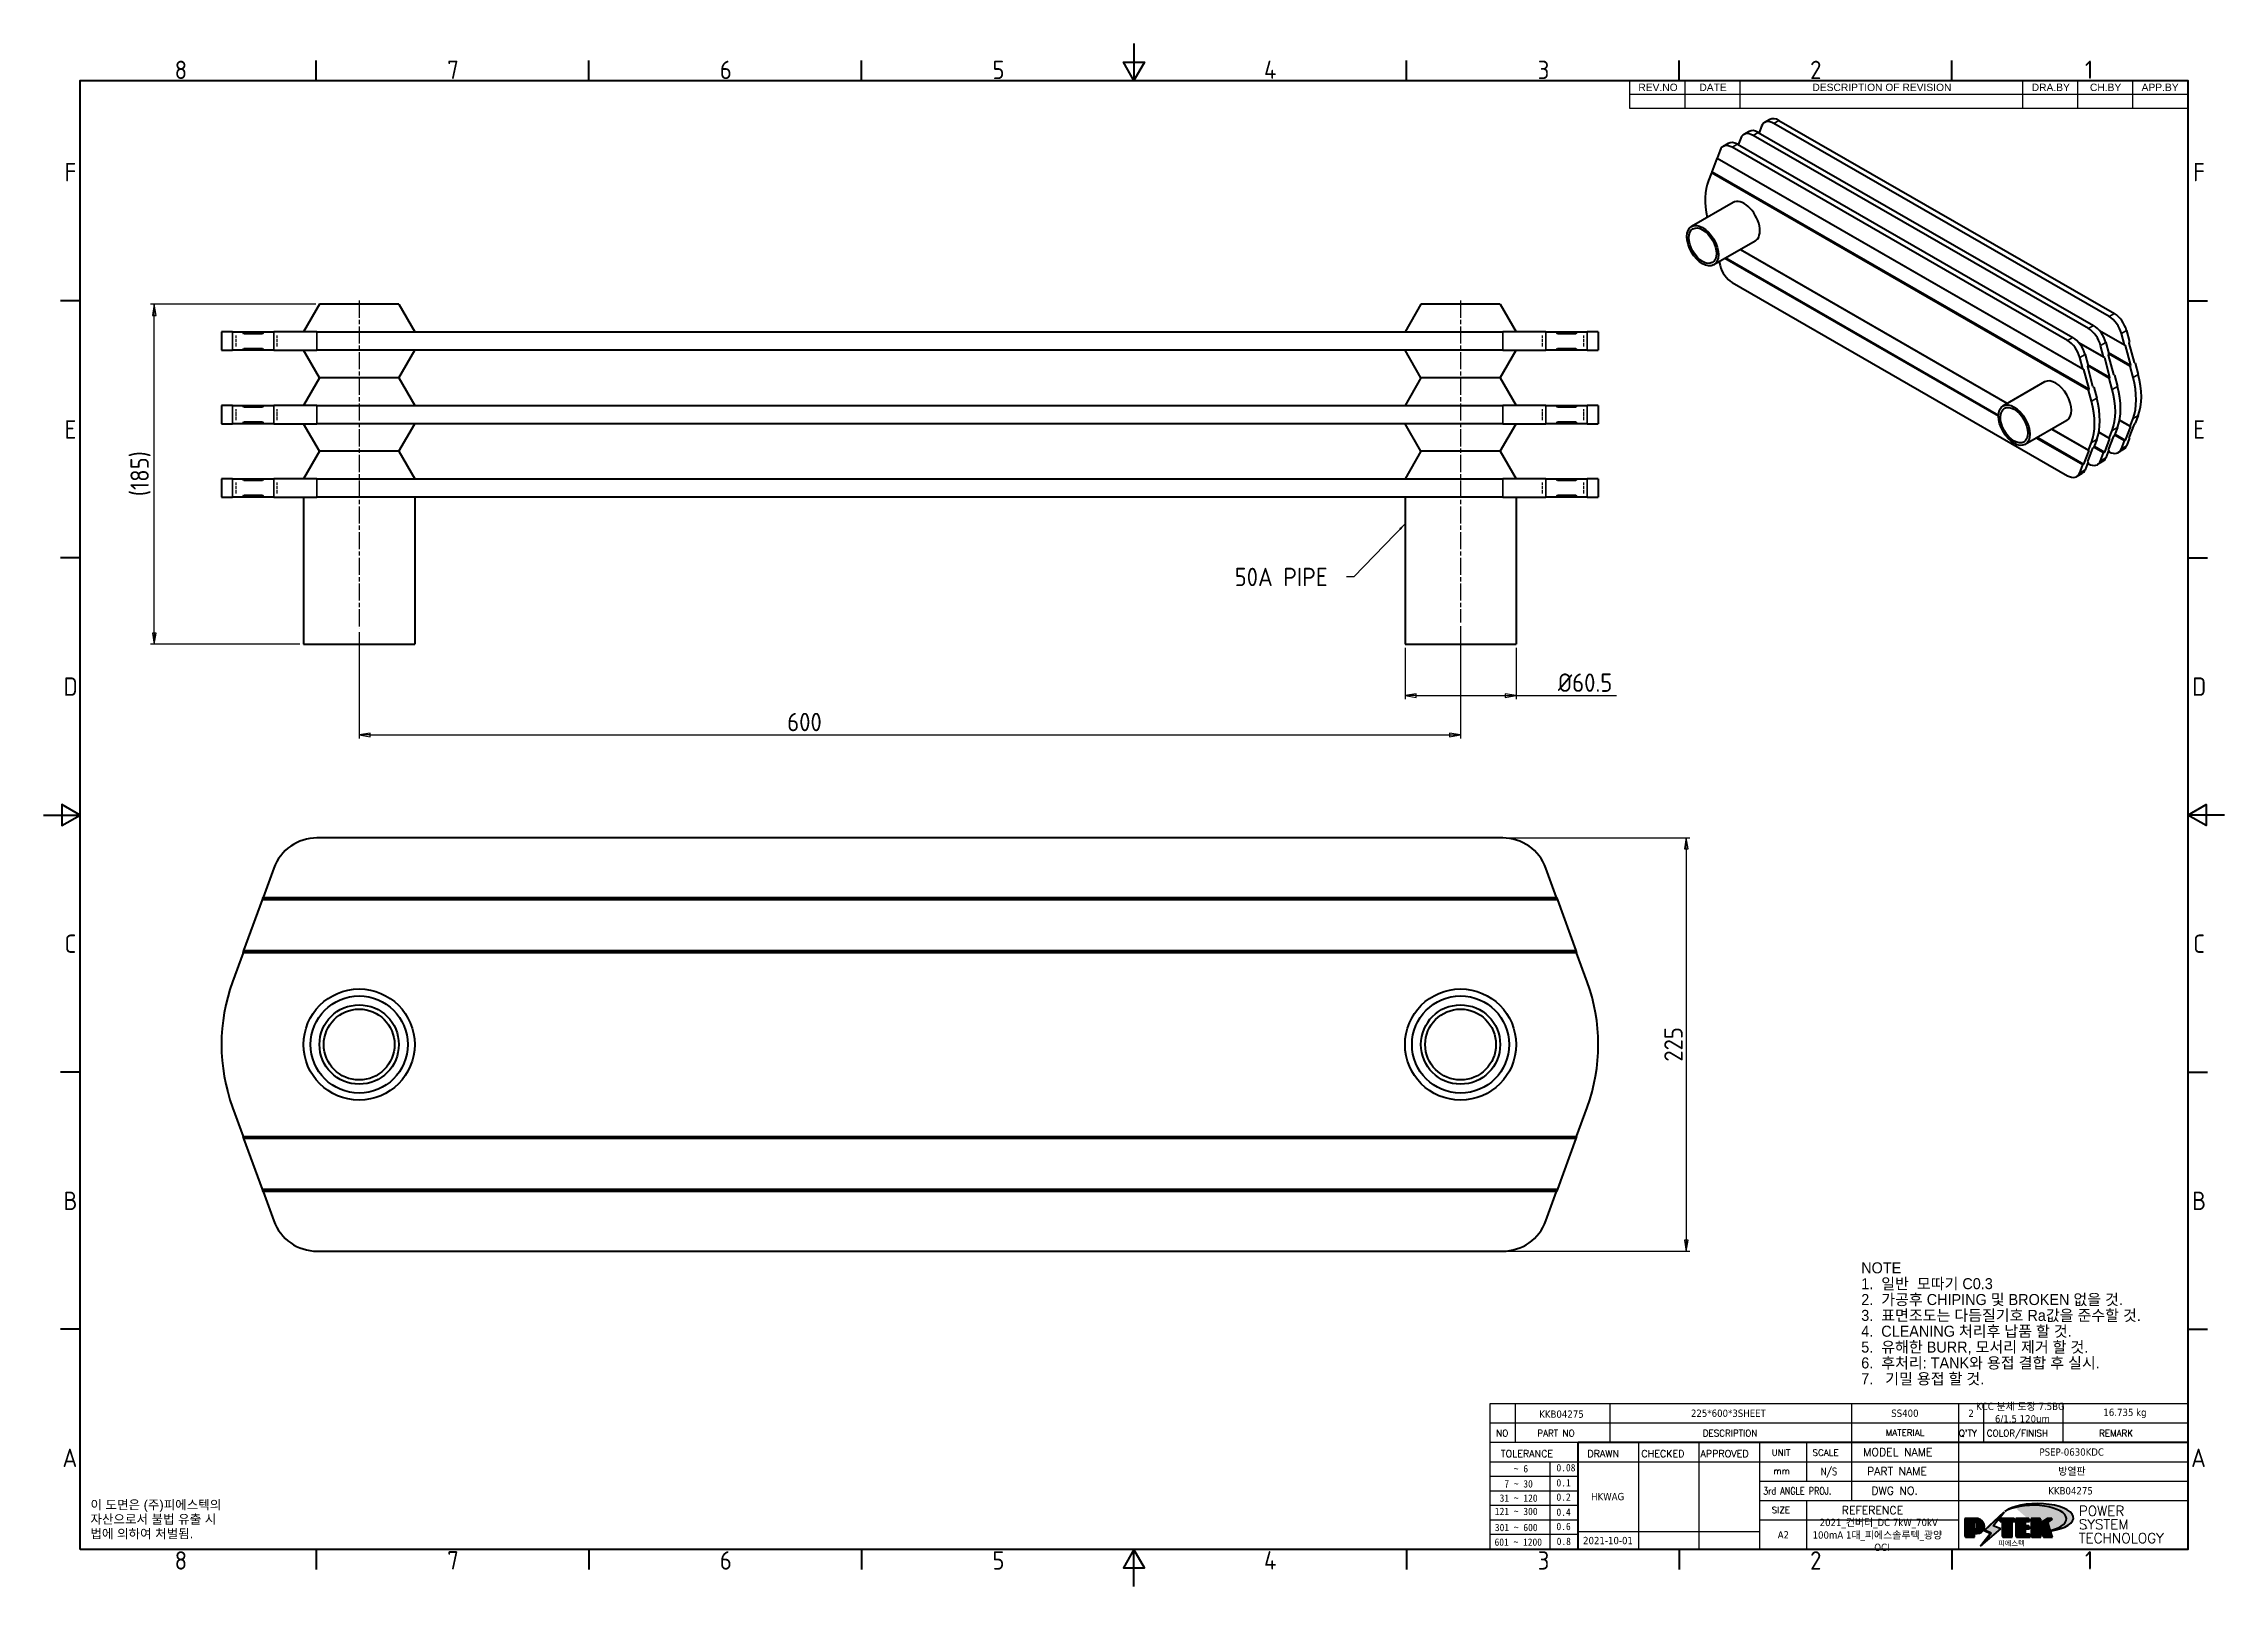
# Model space of a CAD drawing. Header units: millimetres. Extents: x 0 to 1188, y 0 to 840.
import ezdxf
from ezdxf.enums import TextEntityAlignment as Align

# ---------------------------------------------------------------- set-up
doc = ezdxf.new("R2010")
doc.units = ezdxf.units.MM
doc.header["$LTSCALE"] = 2
doc.linetypes.add('CHAIN', pattern=[0.35429999999999995, 0.2362, -0.0295, 0.0591, -0.0295])
doc.linetypes.add('DASHED', pattern=[0.2067, 0.1654, -0.0413])
doc.layers.get('0').update_dxf_attribs({"lineweight": 25})
for name, color, linetype, lineweight in [('가려진 좁은 것(ISO)', 5, 'DASHED', 25), ('가시적인 것(ISO)', 7, 'Continuous', 50), ('가시적인 좁은 것(ISO)', 1, 'Continuous', 35), ('경계(ISO)', 7, 'Continuous', 70), ('기호(ISO)', 7, 'Continuous', 25), ('제목(ISO)', 5, 'Continuous', 50), ('중심선(ISO)', 1, 'Continuous', 25), ('치수(ISO)', 7, 'Continuous', 25), ('해치(ISO)', 1, 'Continuous', 18)]:
    doc.layers.add(name, color=color, linetype=linetype, lineweight=lineweight)
doc.styles.add('HAN_291', font='')
doc.styles.add('HAN_370', font='', dxfattribs={"width": 2})
doc.styles.add('ISO Proportional', font='arial.ttf')
doc.styles.add('ISO ProportionalPSTEK', font='isocp.shx')
doc.styles.add('RC_284', font='ROMANC.shx')
doc.styles.add('RC_287', font='ROMANC.shx')
doc.styles.add('RC_292', font='ROMANC.shx')
doc.styles.add('ROMANT_294', font='romant.shx')
doc.styles.add('주 문자 (JIS)', font='arial.ttf')
doc.styles.add('텍스트 스타일333', font='ROMANC.shx', dxfattribs={"width": 0.800000011920929})
doc.styles.add('텍스트 스타일359', font='tahoma.ttf')
doc.styles.get('HAN_291').set_extended_font_data('GulimChe')
doc.styles.get('HAN_370').set_extended_font_data('GulimChe')
doc.dimstyles.new('PSTEK', dxfattribs={"dimscale": 2, "dimtxt": 5, "dimasz": 3, "dimexe": 1, "dimexo": 1, "dimgap": 1, "dimtad": 1, "dimrnd": 1e-08, "dimdsep": 46, "dimtxsty": 'ISO ProportionalPSTEK', "dimblk": 'Filled-1', "dimcen": 0.09, "dimdle": 10, "dimclrd": 3, "dimclre": 3, "dimclrt": 1, "dimadec": 1, "dimazin": 2, "dimtfac": 1, "dimtmove": 0, "dimatfit": 3, "dimfxl": 0, "dimtolj": 1, "dimlwd": -1, "dimlwe": -1, "dimarcsym": 0})
doc.dimstyles.new('PSTEK$7', dxfattribs={"dimscale": 2, "dimtxt": 5, "dimasz": 2, "dimexe": 1, "dimexo": 1, "dimgap": 1, "dimtad": 1, "dimrnd": 1e-08, "dimdsep": 46, "dimtxsty": 'ISO ProportionalPSTEK', "dimblk": 'Filled-1', "dimcen": 0.09, "dimdle": 10, "dimclrd": 3, "dimclre": 3, "dimclrt": 1, "dimadec": 1, "dimazin": 2, "dimtfac": 1, "dimtmove": 0, "dimatfit": 3, "dimfxl": 0, "dimtolj": 1, "dimlwd": -1, "dimlwe": -1, "dimarcsym": 0})

msp = doc.modelspace()

# ---------------------------------------------------------------- texts
at = {"layer": '기호(ISO)', "color": 1, "insert": (648.8504770275803, 554.6127854075929), "char_height": 10, "width": 58.90345573425293, "attachment_point": 1, "style": 'ISO ProportionalPSTEK'}
msp.add_mtext('{\\fISOCP|b0|i0;\\H10.0000;50A PIPE}', dxfattribs=at)
at = {"layer": '기호(ISO)', "color": 7, "insert": (25.51015550592614, 46.95152803435204), "char_height": 5, "width": 78.61220749086536, "attachment_point": 1, "line_spacing_factor": 0.9442214965820312, "style": 'ISO Proportional'}
msp.add_mtext('{\\fArial|b0|i0;\\H5.0000;이 도면은 (주)피에스텍의\\P자산으로서 불법 유출 시 \\P법에 의하여 처벌됨.}', dxfattribs=at)

# ---------------------------------------------------------------- blocks, each defined once
blk = doc.blocks.new('경계 Default Border')
at = {"layer": '경계(ISO)'}
for p, q in [((74.25000190734863, 410), (74.25000190734863, 415.4000091552734)), ((148.5000038146973, 410), (148.5000038146973, 415.4000091552734)), ((222.7499961853027, 410), (222.7499961853027, 415.4000091552734)), ((371.25, 410), (371.25, 415.4000091552734)), ((445.4999923706055, 410), (445.4999923706055, 415.4000091552734)), ((519.7499847412109, 410), (519.7499847412109, 415.4000091552734)), ((10, 350), (4.600000083446503, 350)), ((584.0000152587891, 350), (589.3999862670898, 350)), ((10, 280), (4.600000083446503, 280)), ((584.0000152587891, 280), (589.3999862670898, 280)), ((10, 140), (4.600000083446503, 140)), ((584.0000152587891, 140), (589.3999862670898, 140)), ((10, 70), (4.600000083446503, 70)), ((584.0000152587891, 70), (589.3999862670898, 70)), ((74.25000190734863, 10), (74.25000190734863, 4.600000083446503)), ((148.5000038146973, 10), (148.5000038146973, 4.600000083446503)), ((222.7499961853027, 10), (222.7499961853027, 4.600000083446503)), ((371.25, 10), (371.25, 4.600000083446503)), ((445.4999923706055, 10), (445.4999923706055, 4.600000083446503)), ((519.7499847412109, 10), (519.7499847412109, 4.600000083446503))]:
    blk.add_line(p, q, dxfattribs=at)
at = {"layer": '경계(ISO)', "flags": 128}
for points in [[(297.0000076293945, 420), (297.0000076293945, 410), (294.1132545471191, 415), (299.8867607116699, 415), (297.0000076293945, 410)], [(10, 10), (10, 410), (584.0000152587891, 410), (584.0000152587891, 10), (10, 10)], [(0, 210), (10, 210), (5, 212.8867530822754), (5, 207.1132469177246), (10, 210)], [(594.0000152587891, 210), (584.0000152587891, 210), (589.0000152587891, 212.8867530822754), (589.0000152587891, 207.1132469177246), (584.0000152587891, 210)], [(297.0000076293945, 0), (297.0000076293945, 10), (294.1132545471191, 5), (299.8867607116699, 5), (297.0000076293945, 10)]]:
    blk.add_lwpolyline(points, dxfattribs=at)
at = {"layer": '경계(ISO)', "color": 1, "char_height": 5, "attachment_point": 7, "style": 'ISO ProportionalPSTEK'}
for s, insert in [('8', (35.69923258745004, 410.3523241957649)), ('7', (109.94923258745, 410.3880810489412)), ('6', (184.19923258745, 410.3523241957649)), ('5', (258.4492325874501, 410.3523241957649)), ('4', (332.4141168643409, 410.4)), ('3', (406.9892326898503, 410.3523241957649)), ('2', (481.1712325157698, 410.3523241957649)), ('1', (556.018443510609, 410.4)), ('F', (5.674232587449975, 382.5)), ('F', (585.4742325874499, 382.5)), ('E', (5.674232587449975, 312.452324195765)), ('E', (585.4742325874499, 312.452324195765)), ('D', (5.397116884820885, 242.452324195765)), ('D', (585.1971168848208, 242.452324195765)), ('C', (5.674232587449975, 172.452324195765)), ('C', (585.4742325874499, 172.452324195765)), ('B', (5.397116884820885, 102.452324195765)), ('B', (585.1971168848208, 102.452324195765)), ('A', (5.124001341443433, 32.48808104894124)), ('A', (584.9240013414434, 32.48808104894124)), ('8', (35.69923258745004, 4.552324195764959)), ('7', (109.94923258745, 4.58808104894124)), ('6', (184.19923258745, 4.552324195764959)), ('5', (258.4492325874501, 4.552324195764959)), ('4', (332.4141168643409, 4.600000000000001)), ('3', (406.9892326898503, 4.552324195764959)), ('2', (481.1712325157698, 4.552324195764959)), ('1', (556.018443510609, 4.600000000000001))]:
    blk.add_mtext(s, dxfattribs=dict(at, insert=insert))
blk = doc.blocks.new('제목 블록 PSTEK')
h = blk.add_hatch(color=1)
edge = h.paths.add_edge_path(flags=0)
edge.add_line((314.2242174273352, 19.60711530335299), (314.2242174273352, 17.00126995915134))
edge.add_line((314.2242174273352, 17.00126995915134), (314.3485873187598, 17.00126995915134))
edge.add_arc((314.3485873187598, 17.6527312952023), 0.6514613360509371, 270, 360)
edge.add_line((315.0000486548106, 17.6527312952023), (315.0000486548106, 18.95565396730211))
edge.add_arc((314.3485873187598, 18.95565396730212), 0.6514613360508712, 0, 90)
edge.add_line((314.3485873187598, 19.60711530335299), (314.2242174273352, 19.60711530335299))
edge = h.paths.add_edge_path()
edge.add_arc((314.9847713324306, 18.28938669179658), 1.969189947606664, 269.9999999999959, 450)
edge.add_line((314.9847713324306, 20.25857663940318), (311.7664314776902, 20.25857663940324))
edge.add_line((311.7664314776902, 20.25857663940324), (311.7664314776902, 15.3430047401139))
edge.add_line((311.7664314776902, 15.3430047401139), (314.2242174273352, 15.3430047401139))
edge.add_line((314.2242174273352, 15.3430047401139), (314.2242174273352, 16.32019674418991))
edge.add_line((314.2242174273352, 16.32019674418991), (314.9847713324307, 16.32019674418991))
h = blk.add_hatch(color=252)
edge = h.paths.add_edge_path()
edge.add_arc((314.9847713324309, 18.28938669179657), 1.969189947606666, 270, 406.8278729790604)
edge.add_arc((315.1624426058984, 18.1413272972396), 1.969189947606962, -90, 53.560984836317004, ccw=False)
edge.add_line((315.1624426058984, 16.17213734963263), (314.4018887008024, 16.17213734963263))
edge.add_line((314.4018887008024, 16.17213734963263), (314.4018887008024, 15.19494534555726))
edge.add_line((314.4018887008024, 15.19494534555726), (311.9441027511573, 15.19494534555726))
edge.add_line((311.9441027511573, 15.19494534555726), (311.9441027511573, 15.3430047401139))
edge.add_line((311.9441027511573, 15.3430047401139), (314.2242174273352, 15.3430047401139))
edge.add_line((314.2242174273352, 15.3430047401139), (314.2242174273352, 16.32019674418991))
edge.add_line((314.2242174273352, 16.32019674418991), (314.9847713324309, 16.32019674418991))
h = blk.add_hatch(color=252)
edge = h.paths.add_edge_path()
edge.add_line((314.4018887008024, 19.45905590879572), (314.5262585922315, 19.45905590879572))
edge.add_arc((314.5262585922314, 18.80759457274939), 0.6514613360463194, 60.4189348879147, 90.00000000000318, ccw=False)
edge.add_arc((314.3485873187602, 18.95565396730057), 0.6514613360524251, 39.96992292766206, 90.00000000009999)
edge.add_line((314.3485873187591, 19.60711530335307), (314.2242174273352, 19.60711530335298))
edge.add_line((314.2242174273352, 19.60711530335299), (314.2242174273352, 17.00126995915134))
edge.add_line((314.2242174273352, 17.00126995915134), (314.3485873187591, 17.00126995915134))
edge.add_arc((314.3485873187568, 17.652731295233), 0.6514613360816299, 270.0000000002, 274.6930825552478)
edge.add_line((314.4018887008024, 17.0034541317032), (314.4018887008024, 19.45905590879572))
for color, points in [(252, [(317.2195697678507, 17.0593801673321), (322.0326348870767, 21.62682475217465), (322.2781991042243, 21.94392121864296), (317.0471853425802, 16.97985676345368), (318.7512090904202, 16.1899260703855), (316.0018030350395, 12.71868385740789), (316.3356552234328, 13.00206718743325), (318.9235935156908, 16.2694494742633)]), (5, [(321.6183518841322, 17.4193704504104), (319.5281351041078, 18.24969419629727), (322.4505835294948, 22.02344462252142), (317.2195697678507, 17.0593801673321), (318.9235935156908, 16.2694494742633), (316.1741874603099, 12.79820726128571)]), (1, [(324.4839107253602, 19.60711530335299), (325.2419748254881, 19.60711530335299), (325.2419748254881, 20.25857663940324), (321.2266040451076, 20.25857663940324), (321.2266040451076, 19.60711530335299), (321.9846681452406, 19.60711530335299), (321.9846681452406, 15.3430047401139), (324.4839107253602, 15.3430047401139)]), (252, [(321.9846681452406, 19.60711530335299), (321.4042753185749, 19.60711530335299), (321.4042753185749, 19.45905590879572), (321.9846681452406, 19.45905590879572)]), (252, [(324.6615819988275, 19.45905590879572), (325.4196460989604, 19.45905590879572), (325.4196460989604, 20.11051724484596), (325.2419748254881, 20.11051724484596), (325.2419748254881, 19.60711530335299), (324.4839107253602, 19.60711530335299), (324.4839107253602, 15.3430047401139), (322.1623394187076, 15.3430047401139), (322.1623394187076, 15.19494534555726), (324.6615819988275, 15.19494534555726)]), (1, [(329.2277337269622, 20.25857663940324), (325.65654113025, 20.25857663940324), (325.65654113025, 15.3430047401139), (329.3580259941756, 15.3430047401139), (329.3580259941756, 15.9944660761648), (328.1137701654877, 15.9944660761648), (328.1137701654877, 17.56360607323003), (329.2277337269622, 17.56360607323003), (329.2277337269622, 18.25543873810179), (328.1137701654877, 18.25543873810179), (328.1137701654877, 19.60711530335299), (329.2277337269622, 19.60711530335299)]), (252, [(328.2914414389548, 19.45905590879572), (329.4054050004294, 19.45905590879572), (329.4054050004294, 20.11051724484596), (329.2277337269622, 20.11051724484596), (329.2277337269622, 19.60711530335299), (328.1137701654877, 19.60711530335299), (328.1137701654877, 18.25543873810179), (328.2914414389548, 18.25543873810179)]), (252, [(328.2914414389548, 17.41554667867274), (329.4054050004294, 17.41554667867274), (329.4054050004294, 18.10737934354514), (329.2277337269622, 18.10737934354514), (329.2277337269622, 17.56360607323003), (328.1137701654877, 17.56360607323003), (328.1137701654877, 15.9944660761648), (328.2914414389548, 15.9944660761648)]), (1, [(332.3312149849806, 20.25857663940324), (329.8592894925411, 20.25857663940324), (329.8592894925411, 15.3430047401139), (332.3312149849806, 15.3430047401139), (332.3312149849806, 17.4318630164523), (333.0701931098801, 15.3430047401139), (335.4855464857051, 15.3430047401139), (334.2514536401189, 19.30614745124769), (335.4379594596742, 20.25857663940324), (334.3071782107978, 20.25857663940324), (332.3312149849806, 18.99741471888304)]), (252, [(332.5088862584528, 20.1105172448466), (332.3312149849806, 20.1105172448466), (332.3312149849806, 18.99741471888368), (332.5088862584528, 19.11081371413894)]), (252, [(335.6156307331414, 20.11051724484596), (335.2535118015555, 20.11051724484596), (334.2514536401189, 19.30614745124769), (335.4855464857051, 15.3430047401139), (333.1954852176545, 15.3430047401139), (333.2478643833523, 15.19494534555726), (335.6632177591723, 15.19494534555726), (334.4291249135862, 19.15808805669106)]), (252, [(329.5356972676428, 15.8464066816075), (329.3580259941756, 15.8464066816075), (329.3580259941756, 15.3430047401139), (325.8342124037171, 15.3430047401139), (325.8342124037171, 15.19494534555726), (329.5356972676428, 15.19494534555726)]), (252, [(332.5088862584528, 16.92964231796647), (332.3312149849806, 17.43186301645164), (332.3312149849806, 15.3430047401139), (330.0369607660135, 15.3430047401139), (330.0369607660135, 15.19494534555726), (332.5088862584528, 15.19494534555726)])]:
    blk.add_hatch(color=color).paths.add_polyline_path(points)
at = {"layer": '해치(ISO)', "true_color": 0x27d1fc}
h = blk.add_hatch(color=140, dxfattribs=at)
edge = h.paths.add_edge_path()
edge.add_ellipse((330.3660919371412, 20.15576403068321), major_axis=(9.100907360794343, 0), ratio=0.4069904968023172, start_angle=301.3098473703837, end_angle=507.7436900681698)
edge.add_ellipse((331.5340919371412, 20.4634168429492), major_axis=(-9.82350664112931, 0), ratio=0.3942600559756514, start_angle=111.51207141178469, end_angle=334.47025347086895, ccw=False)
edge.add_line((335.1363447531188, 16.8601935978785), (335.0955236905705, 16.99119398620872))
at = {"color": 180}
for p, q in [((182.475792979055, 11.79100474011392), (182.4757929790549, 51.56524660363496)), ((182.4757929790549, 51.56524660363496), (372.4757929537551, 51.56524660363496)), ((189.2651435055721, 51.56524660363496), (189.2651435055722, 41.00524660363494)), ((215.2152739891528, 41.00524660363494), (215.2152739891528, 51.56524660363496)), ((280.8758854511282, 51.56524660363496), (280.8758854511282, 41.00524660363494)), ((310.0881549537552, 51.56524660363496), (310.0881549537553, 41.00524660363494)), ((316.9044520275131, 51.56524660363496), (316.9044520275127, 41.00524660363494)), ((338.4566026226726, 51.56524660363496), (338.4566026226727, 41.00524660363494)), ((372.4757929537551, 51.56524660363496), (372.4757929537551, 11.79100474011389)), ((182.475792979055, 46.2852466036349), (372.4757929537551, 46.28524660363492)), ((182.475792979055, 41.00524660363493), (206.451475290024, 41.00524660363493)), ((182.475792979055, 35.72524660363497), (206.451475290024, 35.72524660363497)), ((198.8621818849491, 12.02524660363491), (198.8621818849491, 35.72524660363497)), ((206.451475290024, 35.72524660363497), (372.4757929537551, 35.72524660363497)), ((222.9401812389276, 11.79100474011392), (222.9401812389276, 41.00524660363494)), ((239.4288871878316, 11.79100474011392), (239.4288871878316, 41.00524660363494)), ((255.9175931367356, 11.79100474011392), (255.9175931367356, 41.00524660363494)), ((268.6918866058747, 41.00524660363494), (268.6918866058747, 30.44524660363498)), ((280.8758854511282, 41.00524660363494), (280.8758854511282, 25.16524660363502)), ((310.088154953755, 41.00524660363494), (310.088154953755, 11.79100474011392)), ((182.475792979055, 31.77524660363492), (206.451475290024, 31.77524660363492)), ((255.917593136736, 30.44524660363498), (372.4757929537552, 30.44524660363501)), ((182.475792979055, 27.82524660363487), (206.451475290024, 27.82524660363487)), ((182.475792979055, 23.87524660363505), (206.451475290024, 23.87524660363505)), ((255.9175931367359, 25.16524660363502), (372.4757929537552, 25.165246603635)), ((268.6918866058744, 25.16524660363502), (268.6918866058744, 11.79100474011392)), ((182.475792979055, 19.92524660363478), (206.451475290024, 19.92524660363478)), ((255.9175931367359, 19.88524660363481), (310.0881549537553, 19.88524660363481)), ((182.475792979055, 15.97524660363496), (206.451475290024, 15.97524660363496)), ((206.451475290024, 16.74100474011396), (255.9175931367359, 16.74100474011396)), ((182.475792979055, 11.79100474011392), (372.4757929537551, 11.79100474011389))]:
    blk.add_line(p, q, dxfattribs=at)
at = {"color": 7, "linetype": 'Continuous', "lineweight": 25}
blk.add_line((182.4771903250938, 46.27967054998719), (231.7273669611342, 46.27967054998717), dxfattribs=at)
at = {"color": 7, "lineweight": 50}
for p, q in [((206.4514752900237, 11.79100474011392), (206.4514752900237, 41.00524660363494)), ((206.451475290024, 41.00524660363494), (372.4757929537551, 41.00524660363496))]:
    blk.add_line(p, q, dxfattribs=at)
at = {"color": 7}
for p, q in [((311.7664314776902, 20.25900474011391), (311.7664314776902, 15.34300474011391)), ((314.9847713324309, 20.25857663940324), (311.7664314776902, 20.25857663940324)), ((314.9847713324309, 20.25857663940324), (311.7664314776902, 20.25857663940324)), ((311.7664314776902, 20.25857663940324), (311.7664314776902, 15.3430047401139)), ((314.2242174273352, 17.00126995915134), (314.2242174273352, 19.60711530335299)), ((314.2242174273352, 19.60711530335299), (314.3485873187591, 19.60711530335299)), ((314.3485873187591, 19.60711530335299), (314.2242174273352, 19.60711530335299)), ((314.2242174273352, 19.60711530335299), (314.2242174273352, 17.00126995915134)), ((314.2242174273352, 17.00126995915134), (314.2242174273352, 19.60711530335299)), ((314.2242174273352, 19.60711530335299), (314.3485873187591, 19.60711530335299)), ((314.4018887008024, 19.45905590879572), (314.5262585922314, 19.45905590879572)), ((314.4018887008024, 17.0034541317032), (314.4018887008024, 19.45905590879572)), ((315.0000486548106, 18.95565396730275), (315.0000486548106, 17.65273129520161)), ((315.0000486548106, 18.95565396730275), (315.0000486548106, 17.65273129520161)), ((322.2781991042243, 21.94392121864296), (317.0471853425802, 16.97985676345368)), ((322.4505835294948, 22.02344462252142), (317.2195697678507, 17.0593801673321)), ((317.2195697678507, 17.0593801673321), (322.0326348870767, 21.62682475217465)), ((319.5281351041078, 18.24969419629727), (322.4505835294948, 22.02344462252142)), ((321.6183518841322, 17.4193704504104), (319.5281351041078, 18.24969419629727)), ((325.2419748254881, 20.25857663940324), (321.2266040451076, 20.25857663940324)), ((321.2266040451076, 20.25857663940324), (321.2266040451076, 19.60711530335299)), ((325.2419748254881, 20.25857663940324), (321.2266040451076, 20.25857663940324)), ((321.2266040451076, 20.25857663940324), (321.2266040451076, 19.60711530335299)), ((321.2266040451076, 19.60711530335299), (321.9846681452406, 19.60711530335299)), ((321.2266040451076, 19.60711530335299), (321.9846681452406, 19.60711530335299)), ((321.4042753185749, 19.60711530335299), (321.4042753185749, 19.45905590879572)), ((321.9846681452406, 19.60711530335299), (321.4042753185749, 19.60711530335299)), ((321.4042753185749, 19.45905590879572), (321.9846681452406, 19.45905590879572)), ((321.9846681452406, 19.60711530335299), (321.9846681452406, 15.3430047401139)), ((321.9846681452406, 19.45905590879572), (321.9846681452406, 19.60711530335299)), ((321.9846681452406, 19.60711530335299), (321.9846681452406, 15.3430047401139)), ((322.0326348870767, 21.62682475217465), (322.2781991042243, 21.94392121864296)), ((324.4839107253602, 19.60711530335299), (325.2419748254881, 19.60711530335299)), ((324.4839107253602, 15.3430047401139), (324.4839107253602, 19.60711530335299)), ((325.2419748254881, 19.60711530335299), (324.4839107253602, 19.60711530335299)), ((324.4839107253602, 19.60711530335299), (324.4839107253602, 15.3430047401139)), ((324.4839107253602, 19.60711530335299), (325.2419748254881, 19.60711530335299)), ((324.4839107253602, 15.3430047401139), (324.4839107253602, 19.60711530335299)), ((324.6615819988275, 19.45905590879572), (325.4196460989604, 19.45905590879572)), ((324.6615819988275, 15.19494534555726), (324.6615819988275, 19.45905590879572)), ((325.2419748254881, 19.60711530335299), (325.2419748254881, 20.25857663940324)), ((325.2419748254881, 19.60711530335299), (325.2419748254881, 20.25857663940324)), ((325.4196460989604, 20.11051724484596), (325.2419748254881, 20.11051724484596)), ((325.2419748254881, 20.11051724484596), (325.2419748254881, 19.60711530335299)), ((325.4196460989604, 19.45905590879572), (325.4196460989604, 20.11051724484596)), ((329.2277337269622, 20.25857663940324), (325.65654113025, 20.25857663940324)), ((325.65654113025, 20.25857663940324), (325.65654113025, 15.3430047401139)), ((325.65654113025, 20.25857663940324), (325.65654113025, 15.3430047401139)), ((329.2277337269622, 20.25857663940324), (325.65654113025, 20.25857663940324)), ((328.1137701654877, 18.25543873810179), (328.1137701654877, 19.60711530335299)), ((328.1137701654877, 19.60711530335299), (329.2277337269622, 19.60711530335299)), ((329.2277337269622, 19.60711530335299), (328.1137701654877, 19.60711530335299)), ((328.1137701654877, 19.60711530335299), (328.1137701654877, 18.25543873810179)), ((328.1137701654877, 18.25543873810179), (328.1137701654877, 19.60711530335299)), ((328.1137701654877, 19.60711530335299), (329.2277337269622, 19.60711530335299)), ((329.2277337269622, 18.25543873810179), (328.1137701654877, 18.25543873810179)), ((328.1137701654877, 18.25543873810179), (328.2914414389548, 18.25543873810179)), ((329.2277337269622, 18.25543873810179), (328.1137701654877, 18.25543873810179)), ((328.2914414389548, 18.25543873810179), (328.2914414389548, 19.45905590879572)), ((328.2914414389548, 19.45905590879572), (329.4054050004294, 19.45905590879572)), ((329.2277337269622, 19.60711530335299), (329.2277337269622, 20.25857663940324)), ((329.2277337269622, 19.60711530335299), (329.2277337269622, 20.25857663940324)), ((329.4054050004294, 20.11051724484596), (329.2277337269622, 20.11051724484596)), ((329.2277337269622, 20.11051724484596), (329.2277337269622, 19.60711530335299)), ((329.2277337269622, 17.56360607323003), (329.2277337269622, 18.25543873810179)), ((329.2277337269622, 17.56360607323003), (329.2277337269622, 18.25543873810179)), ((329.4054050004294, 18.10737934354514), (329.2277337269622, 18.10737934354514)), ((329.2277337269622, 18.10737934354514), (329.2277337269622, 17.56360607323003)), ((329.4054050004294, 19.45905590879572), (329.4054050004294, 20.11051724484596)), ((329.4054050004294, 17.41554667867274), (329.4054050004294, 18.10737934354514)), ((332.3312149849806, 20.25857663940324), (329.8592894925411, 20.25857663940324)), ((329.8592894925411, 20.25857663940324), (329.8592894925411, 15.3430047401139)), ((329.8592894925411, 20.25857663940324), (329.8592894925411, 15.3430047401139)), ((332.3312149849806, 20.25857663940324), (329.8592894925411, 20.25857663940324)), ((334.3071782107978, 20.25857663940324), (332.3312149849806, 18.99741471888304)), ((332.3312149849806, 18.99741471888304), (332.3312149849806, 20.25857663940324)), ((334.3071782107978, 20.25857663940324), (332.3312149849806, 18.99741471888304)), ((332.3312149849806, 18.99741471888304), (332.3312149849806, 20.25857663940324)), ((332.5088862584528, 20.1105172448466), (332.3312149849806, 20.1105172448466)), ((332.3312149849806, 20.1105172448466), (332.3312149849806, 18.99741471888368)), ((332.3312149849806, 18.99741471888368), (332.5088862584528, 19.11081371413894)), ((332.5088862584528, 19.11081371413894), (332.5088862584528, 20.1105172448466)), ((334.2514536401189, 19.30614745124769), (335.4379594596742, 20.25857663940324)), ((334.2514536401189, 19.30614745124769), (335.4379594596742, 20.25857663940324)), ((335.2535118015555, 20.11051724484596), (334.2514536401189, 19.30614745124769)), ((335.4855464857051, 15.3430047401139), (334.2514536401189, 19.30614745124769)), ((334.2514536401189, 19.30614745124769), (335.4855464857051, 15.3430047401139)), ((335.4855464857051, 15.3430047401139), (334.2514536401189, 19.30614745124769)), ((335.4379594596742, 20.25857663940324), (334.3071782107978, 20.25857663940324)), ((335.4379594596742, 20.25857663940324), (334.3071782107978, 20.25857663940324)), ((334.4291249135862, 19.15808805669104), (335.6156307331414, 20.11051724484596)), ((335.6632177591723, 15.19494534555726), (334.4291249135862, 19.15808805669104)), ((335.6156307331414, 20.11051724484596), (335.2535118015555, 20.11051724484596)), ((311.7664314776902, 15.3430047401139), (314.2242174273352, 15.3430047401139)), ((311.7664314776902, 15.3430047401139), (314.2242174273352, 15.3430047401139)), ((314.2242174273352, 15.3430047401139), (311.9441027511573, 15.3430047401139)), ((311.9441027511573, 15.3430047401139), (311.9441027511573, 15.19494534555726)), ((311.9441027511573, 15.19494534555726), (314.4018887008024, 15.19494534555726)), ((314.3485873187591, 17.00126995915134), (314.2242174273352, 17.00126995915134)), ((314.2242174273352, 17.00126995915134), (314.3485873187591, 17.00126995915134)), ((314.3485873187591, 17.00126995915134), (314.2242174273352, 17.00126995915134)), ((314.2242174273352, 16.32019674418991), (314.9847713324309, 16.32019674418991)), ((314.2242174273352, 15.3430047401139), (314.2242174273352, 16.32019674418991)), ((314.9847713324309, 16.32019674418991), (314.2242174273352, 16.32019674418991)), ((314.2242174273352, 16.32019674418991), (314.2242174273352, 15.3430047401139)), ((314.2242174273352, 16.32019674418991), (314.9847713324309, 16.32019674418991)), ((314.2242174273352, 15.3430047401139), (314.2242174273352, 16.32019674418991)), ((314.4018887008024, 16.17213734963263), (315.162442605898, 16.17213734963263)), ((314.4018887008024, 15.19494534555726), (314.4018887008024, 16.17213734963263)), ((318.7512090904202, 16.1899260703855), (316.0018030350395, 12.71868385740789)), ((316.0018030350395, 12.71868385740789), (316.3356552234328, 13.00206718743325)), ((316.1741874603099, 12.79820726128571), (321.6183518841322, 17.4193704504104)), ((318.9235935156908, 16.2694494742633), (316.1741874603099, 12.79820726128571)), ((316.3356552234328, 13.00206718743325), (318.9235935156908, 16.2694494742633)), ((317.0471853425802, 16.97985676345368), (318.7512090904202, 16.1899260703855)), ((318.9235935156908, 16.2694494742633), (317.2195697678507, 17.0593801673321)), ((317.2195697678507, 17.0593801673321), (318.9235935156908, 16.2694494742633)), ((321.9846681452406, 15.3430047401139), (324.4839107253602, 15.3430047401139)), ((321.9846681452406, 15.3430047401139), (324.4839107253602, 15.3430047401139)), ((324.4839107253602, 15.3430047401139), (322.1623394187076, 15.3430047401139)), ((322.1623394187076, 15.3430047401139), (322.1623394187076, 15.19494534555726)), ((322.1623394187076, 15.19494534555726), (324.6615819988275, 15.19494534555726)), ((325.65654113025, 15.3430047401139), (329.3580259941756, 15.3430047401139)), ((325.65654113025, 15.3430047401139), (329.3580259941756, 15.3430047401139)), ((329.3580259941756, 15.3430047401139), (325.8342124037171, 15.3430047401139)), ((325.8342124037171, 15.3430047401139), (325.8342124037171, 15.19494534555726)), ((325.8342124037171, 15.19494534555726), (329.5356972676428, 15.19494534555726)), ((328.1137701654877, 17.56360607323003), (329.2277337269622, 17.56360607323003)), ((328.1137701654877, 15.9944660761648), (328.1137701654877, 17.56360607323003)), ((329.2277337269622, 17.56360607323003), (328.1137701654877, 17.56360607323003)), ((328.1137701654877, 17.56360607323003), (328.1137701654877, 15.9944660761648)), ((328.1137701654877, 17.56360607323003), (329.2277337269622, 17.56360607323003)), ((328.1137701654877, 15.9944660761648), (328.1137701654877, 17.56360607323003)), ((329.3580259941756, 15.9944660761648), (328.1137701654877, 15.9944660761648)), ((328.1137701654877, 15.9944660761648), (328.2914414389548, 15.9944660761648)), ((329.3580259941756, 15.9944660761648), (328.1137701654877, 15.9944660761648)), ((328.2914414389548, 15.9944660761648), (328.2914414389548, 17.41554667867274)), ((328.2914414389548, 17.41554667867274), (329.4054050004294, 17.41554667867274)), ((329.3580259941756, 15.3430047401139), (329.3580259941756, 15.9944660761648)), ((329.3580259941756, 15.3430047401139), (329.3580259941756, 15.9944660761648)), ((329.5356972676428, 15.8464066816075), (329.3580259941756, 15.8464066816075)), ((329.3580259941756, 15.8464066816075), (329.3580259941756, 15.3430047401139)), ((329.5356972676428, 15.19494534555726), (329.5356972676428, 15.8464066816075)), ((329.8592894925411, 15.3430047401139), (332.3312149849806, 15.3430047401139)), ((329.8592894925411, 15.3430047401139), (332.3312149849806, 15.3430047401139)), ((332.3312149849806, 15.3430047401139), (330.0369607660135, 15.3430047401139)), ((330.0369607660135, 15.3430047401139), (330.0369607660135, 15.19494534555726)), ((330.0369607660135, 15.19494534555726), (332.5088862584528, 15.19494534555726)), ((332.3312149849806, 17.4318630164523), (333.0701931098801, 15.3430047401139)), ((332.3312149849806, 15.3430047401139), (332.3312149849806, 17.4318630164523)), ((332.5088862584528, 16.92964231796647), (332.3312149849806, 17.43186301645164)), ((332.3312149849806, 17.43186301645164), (332.3312149849806, 15.3430047401139)), ((332.3312149849806, 17.4318630164523), (333.0701931098801, 15.3430047401139)), ((332.3312149849806, 15.3430047401139), (332.3312149849806, 17.4318630164523)), ((332.5088862584528, 15.19494534555726), (332.5088862584528, 16.92964231796647)), ((333.0701931098801, 15.3430047401139), (335.4855464857051, 15.3430047401139)), ((333.0701931098801, 15.3430047401139), (335.4855464857051, 15.3430047401139)), ((335.4855464857051, 15.3430047401139), (333.1954852176545, 15.3430047401139)), ((333.1954852176545, 15.3430047401139), (333.2478643833523, 15.19494534555726)), ((333.2478643833523, 15.19494534555726), (335.6632177591723, 15.19494534555726)), ((345.0447381189468, 17.50375595811051), (344.9867755289346, 17.689895936919))]:
    blk.add_line(p, q, dxfattribs=at)
at = {"color": 1}
for p, q in [((314.9847713324309, 20.25857663940324), (311.7664314776902, 20.25857663940324)), ((311.7664314776902, 20.25857663940324), (311.7664314776902, 15.3430047401139)), ((314.2242174273352, 17.00126995915134), (314.2242174273352, 19.60711530335299)), ((314.2242174273352, 19.60711530335299), (314.3485873187591, 19.60711530335299)), ((315.0000486548106, 18.95565396730275), (315.0000486548106, 17.65273129520161)), ((325.2419748254881, 20.25857663940324), (321.2266040451076, 20.25857663940324)), ((321.2266040451076, 20.25857663940324), (321.2266040451076, 19.60711530335299)), ((321.2266040451076, 19.60711530335299), (321.9846681452406, 19.60711530335299)), ((321.9846681452406, 19.60711530335299), (321.9846681452406, 15.3430047401139)), ((324.4839107253602, 19.60711530335299), (325.2419748254881, 19.60711530335299)), ((324.4839107253602, 15.3430047401139), (324.4839107253602, 19.60711530335299)), ((325.2419748254881, 19.60711530335299), (325.2419748254881, 20.25857663940324)), ((329.2277337269622, 20.25857663940324), (325.65654113025, 20.25857663940324)), ((325.65654113025, 20.25857663940324), (325.65654113025, 15.3430047401139)), ((328.1137701654877, 18.25543873810179), (328.1137701654877, 19.60711530335299)), ((328.1137701654877, 19.60711530335299), (329.2277337269622, 19.60711530335299)), ((329.2277337269622, 18.25543873810179), (328.1137701654877, 18.25543873810179)), ((329.2277337269622, 19.60711530335299), (329.2277337269622, 20.25857663940324)), ((329.2277337269622, 17.56360607323003), (329.2277337269622, 18.25543873810179)), ((332.3312149849806, 20.25857663940324), (329.8592894925411, 20.25857663940324)), ((329.8592894925411, 20.25857663940324), (329.8592894925411, 15.3430047401139)), ((334.3071782107978, 20.25857663940324), (332.3312149849806, 18.99741471888304)), ((332.3312149849806, 18.99741471888304), (332.3312149849806, 20.25857663940324)), ((334.2514536401189, 19.30614745124769), (335.4379594596742, 20.25857663940324)), ((335.4855464857051, 15.3430047401139), (334.2514536401189, 19.30614745124769)), ((335.4379594596742, 20.25857663940324), (334.3071782107978, 20.25857663940324)), ((311.7664314776902, 15.3430047401139), (314.2242174273352, 15.3430047401139)), ((314.3485873187591, 17.00126995915134), (314.2242174273352, 17.00126995915134)), ((314.2242174273352, 16.32019674418991), (314.9847713324309, 16.32019674418991)), ((314.2242174273352, 15.3430047401139), (314.2242174273352, 16.32019674418991)), ((321.9846681452406, 15.3430047401139), (324.4839107253602, 15.3430047401139)), ((325.65654113025, 15.3430047401139), (329.3580259941756, 15.3430047401139)), ((328.1137701654877, 17.56360607323003), (329.2277337269622, 17.56360607323003)), ((328.1137701654877, 15.9944660761648), (328.1137701654877, 17.56360607323003)), ((329.3580259941756, 15.9944660761648), (328.1137701654877, 15.9944660761648)), ((329.3580259941756, 15.3430047401139), (329.3580259941756, 15.9944660761648)), ((329.8592894925411, 15.3430047401139), (332.3312149849806, 15.3430047401139)), ((332.3312149849806, 17.4318630164523), (333.0701931098801, 15.3430047401139)), ((332.3312149849806, 15.3430047401139), (332.3312149849806, 17.4318630164523)), ((333.0701931098801, 15.3430047401139), (335.4855464857051, 15.3430047401139))]:
    blk.add_line(p, q, dxfattribs=at)
at = {"color": 5}
for p, q in [((322.4505835294948, 22.02344462252142), (317.2195697678507, 17.0593801673321)), ((319.5281351041078, 18.24969419629727), (322.4505835294948, 22.02344462252142)), ((321.6183518841322, 17.4193704504104), (319.5281351041078, 18.24969419629727)), ((316.1741874603099, 12.79820726128571), (321.6183518841322, 17.4193704504104)), ((318.9235935156908, 16.2694494742633), (316.1741874603099, 12.79820726128571)), ((317.2195697678507, 17.0593801673321), (318.9235935156908, 16.2694494742633))]:
    blk.add_line(p, q, dxfattribs=at)
at = {"color": 7}
for centre, radius, start, end in [((314.3485873187598, 18.95565396730211), 0.6514613360508712, 0, 90), ((314.3485873187602, 18.95565396730057), 0.6514613360524251, 39.96992292766117, 90), ((314.3485873187598, 18.95565396730212), 0.6514613360508712, 0, 90), ((314.5262585922314, 18.80759457274939), 0.6514613360463193, 60.41893488791137, 90), ((314.9847713324309, 18.28938669179658), 1.969189947606665, 270, 90), ((314.9847713324309, 18.28938669179658), 1.969189947606665, 270, 90), ((314.9847713324307, 18.2893866917965), 1.969189947606594, 270, 46.82787297909833), ((315.1624426058984, 18.1413272972396), 1.969189947606961, 270, 53.56098483636067), ((314.3485873187597, 17.65273129520228), 0.6514613360509381, 270, 0), ((314.3485873187598, 17.6527312952023), 0.6514613360509381, 270, 0), ((314.3485873187568, 17.652731295233), 0.6514613360816299, 270, 274.6930825552478)]:
    blk.add_arc(centre, radius, start, end, dxfattribs=at)
at = {"color": 1}
for centre, radius, start, end in [((314.3485873187598, 18.95565396730211), 0.6514613360508712, 0, 90), ((314.9847713324309, 18.28938669179657), 1.969189947606665, 270, 90), ((314.3485873187598, 17.6527312952023), 0.6514613360509381, 270, 0)]:
    blk.add_arc(centre, radius, start, end, dxfattribs=at)
at = {"layer": '제목(ISO)'}
for p, q in [((314.9847713324306, 20.25857663940324), (311.7664314776902, 20.25857663940324)), ((311.7664314776902, 20.25857663940324), (311.7664314776902, 15.3430047401139)), ((314.2242174273352, 17.00126995915134), (314.2242174273352, 19.60711530335299)), ((314.2242174273352, 19.60711530335299), (314.3485873187598, 19.60711530335299)), ((314.3485873187591, 19.60711530335299), (314.2242174273352, 19.60711530335299)), ((314.2242174273352, 19.60711530335299), (314.2242174273352, 17.00126995915134)), ((314.4018887008024, 19.45905590879572), (314.5262585922314, 19.45905590879572)), ((314.4018887008024, 17.0034541317032), (314.4018887008024, 19.45905590879572)), ((315.0000486548106, 18.95565396730211), (315.0000486548106, 17.6527312952023)), ((322.2781991042243, 21.94392121864296), (317.0471853425802, 16.97985676345368)), ((322.4505835294948, 22.02344462252142), (317.2195697678507, 17.0593801673321)), ((317.2195697678507, 17.0593801673321), (322.0326348870767, 21.62682475217465)), ((319.5281351041078, 18.24969419629727), (322.4505835294948, 22.02344462252142)), ((321.6183518841322, 17.4193704504104), (319.5281351041078, 18.24969419629727)), ((325.2419748254881, 20.25857663940324), (321.2266040451076, 20.25857663940324)), ((321.2266040451076, 20.25857663940324), (321.2266040451076, 19.60711530335299)), ((321.2266040451076, 19.60711530335299), (321.9846681452406, 19.60711530335299)), ((321.9846681452406, 19.60711530335299), (321.4042753185749, 19.60711530335299)), ((321.4042753185749, 19.60711530335299), (321.4042753185749, 19.45905590879572)), ((321.4042753185749, 19.45905590879572), (321.9846681452406, 19.45905590879572)), ((321.9846681452406, 19.60711530335299), (321.9846681452406, 15.3430047401139)), ((321.9846681452406, 19.45905590879572), (321.9846681452406, 19.60711530335299)), ((322.0326348870767, 21.62682475217465), (322.2781991042243, 21.94392121864296)), ((324.4839107253602, 19.60711530335299), (325.2419748254881, 19.60711530335299)), ((324.4839107253602, 15.3430047401139), (324.4839107253602, 19.60711530335299)), ((325.2419748254881, 19.60711530335299), (324.4839107253602, 19.60711530335299)), ((324.4839107253602, 19.60711530335299), (324.4839107253602, 15.3430047401139)), ((324.6615819988275, 19.45905590879572), (325.4196460989604, 19.45905590879572)), ((324.6615819988275, 15.19494534555726), (324.6615819988275, 19.45905590879572)), ((325.2419748254881, 19.60711530335299), (325.2419748254881, 20.25857663940324)), ((325.4196460989604, 20.11051724484596), (325.2419748254881, 20.11051724484596)), ((325.2419748254881, 20.11051724484596), (325.2419748254881, 19.60711530335299)), ((325.4196460989604, 19.45905590879572), (325.4196460989604, 20.11051724484596)), ((329.2277337269622, 20.25857663940324), (325.65654113025, 20.25857663940324)), ((325.65654113025, 20.25857663940324), (325.65654113025, 15.3430047401139)), ((328.1137701654877, 18.25543873810179), (328.1137701654877, 19.60711530335299)), ((328.1137701654877, 19.60711530335299), (329.2277337269622, 19.60711530335299)), ((329.2277337269622, 19.60711530335299), (328.1137701654877, 19.60711530335299)), ((328.1137701654877, 19.60711530335299), (328.1137701654877, 18.25543873810179)), ((329.2277337269622, 18.25543873810179), (328.1137701654877, 18.25543873810179)), ((328.1137701654877, 18.25543873810179), (328.2914414389548, 18.25543873810179)), ((328.2914414389548, 19.45905590879572), (329.4054050004294, 19.45905590879572)), ((328.2914414389548, 18.25543873810179), (328.2914414389548, 19.45905590879572)), ((329.2277337269622, 19.60711530335299), (329.2277337269622, 20.25857663940324)), ((329.4054050004294, 20.11051724484596), (329.2277337269622, 20.11051724484596)), ((329.2277337269622, 20.11051724484596), (329.2277337269622, 19.60711530335299)), ((329.2277337269622, 17.56360607323003), (329.2277337269622, 18.25543873810179)), ((329.4054050004294, 18.10737934354514), (329.2277337269622, 18.10737934354514)), ((329.2277337269622, 18.10737934354514), (329.2277337269622, 17.56360607323003)), ((329.4054050004294, 19.45905590879572), (329.4054050004294, 20.11051724484596)), ((329.4054050004294, 17.41554667867274), (329.4054050004294, 18.10737934354514)), ((332.3312149849806, 20.25857663940324), (329.8592894925411, 20.25857663940324)), ((329.8592894925411, 20.25857663940324), (329.8592894925411, 15.3430047401139)), ((334.3071782107978, 20.25857663940324), (332.3312149849806, 18.99741471888304)), ((332.3312149849806, 18.99741471888304), (332.3312149849806, 20.25857663940324)), ((332.5088862584528, 20.1105172448466), (332.3312149849806, 20.1105172448466)), ((332.3312149849806, 20.1105172448466), (332.3312149849806, 18.99741471888368)), ((332.3312149849806, 18.99741471888368), (332.5088862584528, 19.11081371413894)), ((332.5088862584528, 19.11081371413894), (332.5088862584528, 20.1105172448466)), ((334.2514536401189, 19.30614745124769), (335.4379594596742, 20.25857663940324)), ((335.2535118015555, 20.11051724484596), (334.2514536401189, 19.30614745124769)), ((335.4855464857051, 15.3430047401139), (334.2514536401189, 19.30614745124769)), ((334.2514536401189, 19.30614745124769), (335.4855464857051, 15.3430047401139)), ((335.4379594596742, 20.25857663940324), (334.3071782107978, 20.25857663940324)), ((334.4291249135862, 19.15808805669106), (335.6156307331414, 20.11051724484596)), ((335.6632177591723, 15.19494534555726), (334.4291249135862, 19.15808805669106)), ((335.6156307331414, 20.11051724484596), (335.2535118015555, 20.11051724484596)), ((311.7664314776902, 15.3430047401139), (314.2242174273352, 15.3430047401139)), ((314.2242174273352, 15.3430047401139), (311.9441027511573, 15.3430047401139)), ((311.9441027511573, 15.3430047401139), (311.9441027511573, 15.19494534555726)), ((311.9441027511573, 15.19494534555726), (314.4018887008024, 15.19494534555726)), ((314.3485873187598, 17.00126995915134), (314.2242174273352, 17.00126995915134)), ((314.2242174273352, 17.00126995915134), (314.3485873187591, 17.00126995915134)), ((314.2242174273352, 15.3430047401139), (314.2242174273352, 16.32019674418991)), ((314.2242174273352, 16.32019674418991), (314.9847713324307, 16.32019674418991)), ((314.9847713324309, 16.32019674418991), (314.2242174273352, 16.32019674418991)), ((314.2242174273352, 16.32019674418991), (314.2242174273352, 15.3430047401139)), ((314.4018887008024, 15.19494534555726), (314.4018887008024, 16.17213734963263)), ((314.4018887008024, 16.17213734963263), (315.1624426058984, 16.17213734963263)), ((318.7512090904202, 16.1899260703855), (316.0018030350395, 12.71868385740789)), ((316.0018030350395, 12.71868385740789), (316.3356552234328, 13.00206718743325)), ((316.1741874603099, 12.79820726128571), (321.6183518841322, 17.4193704504104)), ((318.9235935156908, 16.2694494742633), (316.1741874603099, 12.79820726128571)), ((316.3356552234328, 13.00206718743325), (318.9235935156908, 16.2694494742633)), ((317.0471853425802, 16.97985676345368), (318.7512090904202, 16.1899260703855)), ((317.2195697678507, 17.0593801673321), (318.9235935156908, 16.2694494742633)), ((318.9235935156908, 16.2694494742633), (317.2195697678507, 17.0593801673321)), ((321.9846681452406, 15.3430047401139), (324.4839107253602, 15.3430047401139)), ((324.4839107253602, 15.3430047401139), (322.1623394187076, 15.3430047401139)), ((322.1623394187076, 15.3430047401139), (322.1623394187076, 15.19494534555726)), ((322.1623394187076, 15.19494534555726), (324.6615819988275, 15.19494534555726)), ((325.65654113025, 15.3430047401139), (329.3580259941756, 15.3430047401139)), ((329.3580259941756, 15.3430047401139), (325.8342124037171, 15.3430047401139)), ((325.8342124037171, 15.3430047401139), (325.8342124037171, 15.19494534555726)), ((325.8342124037171, 15.19494534555726), (329.5356972676428, 15.19494534555726)), ((328.1137701654877, 15.9944660761648), (328.1137701654877, 17.56360607323003)), ((328.1137701654877, 17.56360607323003), (329.2277337269622, 17.56360607323003)), ((329.2277337269622, 17.56360607323003), (328.1137701654877, 17.56360607323003)), ((328.1137701654877, 17.56360607323003), (328.1137701654877, 15.9944660761648)), ((329.3580259941756, 15.9944660761648), (328.1137701654877, 15.9944660761648)), ((328.1137701654877, 15.9944660761648), (328.2914414389548, 15.9944660761648)), ((328.2914414389548, 17.41554667867274), (329.4054050004294, 17.41554667867274)), ((328.2914414389548, 15.9944660761648), (328.2914414389548, 17.41554667867274)), ((329.3580259941756, 15.3430047401139), (329.3580259941756, 15.9944660761648)), ((329.5356972676428, 15.8464066816075), (329.3580259941756, 15.8464066816075)), ((329.3580259941756, 15.8464066816075), (329.3580259941756, 15.3430047401139)), ((329.5356972676428, 15.19494534555726), (329.5356972676428, 15.8464066816075)), ((329.8592894925411, 15.3430047401139), (332.3312149849806, 15.3430047401139)), ((332.3312149849806, 15.3430047401139), (330.0369607660135, 15.3430047401139)), ((330.0369607660135, 15.3430047401139), (330.0369607660135, 15.19494534555726)), ((330.0369607660135, 15.19494534555726), (332.5088862584528, 15.19494534555726)), ((332.3312149849806, 15.3430047401139), (332.3312149849806, 17.4318630164523)), ((332.3312149849806, 17.4318630164523), (333.0701931098801, 15.3430047401139)), ((332.5088862584528, 16.92964231796647), (332.3312149849806, 17.43186301645164)), ((332.3312149849806, 17.43186301645164), (332.3312149849806, 15.3430047401139)), ((332.5088862584528, 15.19494534555726), (332.5088862584528, 16.92964231796647)), ((333.0701931098801, 15.3430047401139), (335.4855464857051, 15.3430047401139)), ((335.4855464857051, 15.3430047401139), (333.1954852176545, 15.3430047401139)), ((333.1954852176545, 15.3430047401139), (333.2478643833523, 15.19494534555726)), ((333.2478643833523, 15.19494534555726), (335.6632177591723, 15.19494534555726))]:
    blk.add_line(p, q, dxfattribs=at)
at = {"layer": '제목(ISO)', "color": 4}
blk.add_line((335.1363447531188, 16.8601935978785), (335.0955236905705, 16.99119398620872), dxfattribs=at)
at = {"layer": '제목(ISO)'}
for centre, radius, start, end in [((314.3485873187598, 18.95565396730212), 0.6514613360508712, 0, 90), ((314.3485873187602, 18.95565396730057), 0.6514613360524251, 39.96992292766117, 90), ((314.5262585922314, 18.80759457274939), 0.6514613360463193, 60.41893488791137, 90), ((314.9847713324306, 18.28938669179658), 1.969189947606664, 46.82787297909431, 90), ((314.9847713324307, 18.2893866917965), 1.969189947606594, 270, 46.82787297909833), ((314.9847713324309, 18.28938669179657), 1.969189947606666, 270, 46.8278729790603), ((315.1624426058984, 18.1413272972396), 1.969189947606962, 270, 53.56098483631701), ((314.3485873187598, 17.6527312952023), 0.6514613360509371, 270, 0), ((314.3485873187568, 17.652731295233), 0.6514613360816299, 270, 274.6930825552478)]:
    blk.add_arc(centre, radius, start, end, dxfattribs=at)
at = {"layer": '제목(ISO)', "color": 4}
for centre, major_axis, ratio, start_param, end_param in [((331.5340919371412, 20.4634168429492), (9.82350664112931, 0), 0.3942600559756514, 5.087845455444478, 8.97919982663645), ((330.3660919371412, 20.15576403068321), (9.100907360794343, 0), 0.4069904968023172, 5.258848905294775, 8.861799147915196)]:
    blk.add_ellipse(centre, major_axis=major_axis, ratio=ratio, start_param=start_param, end_param=end_param, dxfattribs=at)
at = {"color": 7}
for s, height, style, p in [('NO', 1.742399930953979, 'RC_284', (184.135398793432, 42.62317362549192)), ('PART NO', 1.742399930953979, 'RC_284', (195.3359407378685, 42.62317362549192)), ('DESCRIPTION', 1.742399930953979, 'RC_284', (240.4025565652523, 42.62317362549192)), ("Q'TY", 1.742399930953979, 'RC_284', (310.1440786515383, 42.62317362549192)), ('COLOR/FINISH', 1.742399930953979, 'RC_284', (317.7725341324144, 42.62317362549192)), ('REMARK', 1.742399930953979, 'RC_284', (348.346649953877, 42.62317362549192)), (' TOLERANCE', 1.899999976158142, 'RC_287', (184.0872874387979, 37.00893196870329)), ('DRAWN', 1.899999976158142, 'RC_287', (208.9766620976279, 37.00893196870329)), ('CHECKED', 1.899999976158142, 'RC_287', (223.6856844514997, 37.00893196870329)), ('APPROVED', 1.899999976158142, 'RC_287', (239.7795453577791, 37.00893196870329)), ('UNIT', 1.742399930953979, 'RC_284', (259.1652673287452, 37.34317362549218)), ('SCALE', 1.742399930953979, 'RC_284', (270.2934779252897, 37.34317362549218)), ('MODEL NAME', 2.178000062704086, 'RC_292', (284.096330289083, 37.25462520371384)), ('  7 ~ 30', 2.000000029802322, 'HAN_291', (183.7721304966814, 28.70538114822415)), ('    ~ 6', 2.000000029802322, 'HAN_291', (183.7721304966814, 32.8176515608431)), ('0.08', 2.000000029802322, 'HAN_291', (200.5467345600617, 33.09873600004101)), ('0.1', 2.000000029802322, 'HAN_291', (200.5467345600617, 28.98646558742206)), ('mm', 1.742399930953979, 'RC_284', (259.6505418159997, 32.3543089683787)), ('PART NAME', 2.178000062704086, 'RC_292', (285.1416959765849, 32.03045329421792)), (' 31 ~ 120', 2.000000029802322, 'HAN_291', (183.7721304966814, 24.82628181916237)), ('0.2', 2.000000029802322, 'HAN_291', (200.5467345600617, 25.10736625836028)), (' DWG NO.', 2.178000062704086, 'RC_292', (284.8124284083233, 26.75045329421772)), ('301 ~ 600', 2.000000029802322, 'HAN_291', (183.7721304966814, 16.83491273227077)), ('121 ~ 300', 2.000000029802322, 'HAN_291', (183.7721304966814, 21.21401206133254)), ('0.4', 2.000000029802322, 'HAN_291', (200.5467345600617, 20.99509650053045)), ('0.6', 2.000000029802322, 'HAN_291', (200.5467345600617, 17.11599717146868)), ('SIZE', 1.742399930953979, 'RC_284', (259.1652673287452, 21.69497768947366)), ('REFERENCE', 2.178000062704086, 'RC_292', (278.2741065029841, 21.43214925458022)), ('601 ~ 1200', 2.000000029802322, 'HAN_291', (183.6802025156883, 12.84759660881125)), ('0.8', 2.000000029802322, 'HAN_291', (200.6097246063884, 13.05732192299702))]:
    blk.add_text(s, height=height, dxfattribs=dict(at, style=style)).set_placement(p)
at = {"color": 7, "style": 'RC_284'}
blk.add_text('MATERIAL', height=1.742399930953979, dxfattribs=at).set_placement((295.4820202024417, 43.64524660363492), align=Align.MIDDLE_CENTER)
at = {"color": 7, "style": '텍스트 스타일333', "width": 0.7999999523162842}
blk.add_text('N/S', height=2.000000029802322, dxfattribs=at).set_placement((274.7838860285014, 33.08524660363496), align=Align.MIDDLE_CENTER)
blk.add_text('3rd ANGLE PROJ.', height=2.000000029802322, dxfattribs=at).set_placement((256.8430306642954, 26.76148381654429))
at = {"style": 'ROMANT_294'}
for s, p in [('POWER', (342.82727231297, 20.97115304607566)), ('SYSTEM', (342.82727231297, 17.3284636719184)), ('TECHNOLOGY', (342.82727231297, 13.57194088644453))]:
    blk.add_text(s, height=2.700000107288361, dxfattribs=at).set_placement(p)
at = {"color": 7, "insert": (320.8519732224835, 14.21236326823155), "char_height": 1.400000005960464, "attachment_point": 1, "line_spacing_factor": 0.3319999873638153, "style": 'HAN_370'}
blk.add_mtext('\\fHY견고딕|b0|i0;\\H1.4000;피에스텍', dxfattribs=at)
at = {"layer": '제목(ISO)', "color": 7, "style": '텍스트 스타일359'}
for tag, p in [('부품_번호_001', (195.8591311848813, 47.68851719507643)), ('설명_001', (237.1781667056197, 47.93093315671037)), ('재질_001', (291.7330019921214, 47.93438708374926)), ("3._Q'TY_001", (312.7391749462054, 47.91307827686999)), ('4._COLOR_001', (314.8550952147569, 49.80174127388847)), ('4._COLOR_002', (319.9760618378091, 46.40742590287082)), ('질량\\P3;_001', (349.5094842732269, 48.17078166006607)), ('1._MODEL_NAME_001', (332.1084007889927, 37.37372118353427)), ('제목_001', (337.2083229939283, 32.15490198853278)), ('설계자_001', (209.9799229420091, 25.24293205220372)), ('부품_번호_001', (334.5183714381131, 26.81372118353431)), ('프로젝트_001', (272.2285585061313, 18.21277490957235)), ('작성_날짜_001', (207.7871135340899, 13.27447932001324)), ('시트_크기_001', (260.8024689863173, 14.82595734510938)), ('프로젝트_002', (270.3040521819505, 14.7783034332286)), ('프로젝트_003', (287.1153056454536, 11.4319328776893))]:
    blk.add_attdef(tag, p, '', height=1.983050853013992, dxfattribs=at)
for tag, p in [('점검자', (231.1845342133799, 26.23312567187446)), ('엔지니어링_승인자', (247.673240162284, 26.23312567187446)), ('점검_날짜', (231.1845342133799, 14.26600474011394)), ('엔지니어링_승인_날짜', (247.673240162284, 14.26600474011394))]:
    blk.add_attdef(tag, text='', height=1.983050853013992, dxfattribs=at).set_placement(p, align=Align.MIDDLE_CENTER)
blk = doc.blocks.new('리비전 내역')
at = {"layer": '기호(ISO)'}
for p, q in [((432.0000152587891, 410), (584.0000152587891, 410)), ((432.0000152587891, 410), (432.0000152587891, 406.2199999701977)), ((447.0000152587891, 410), (447.0000152587891, 406.2199999701977)), ((462.0000152587891, 410), (462.0000152587891, 406.2199999701977)), ((539.0000152587892, 410), (539.0000152587892, 406.2199999701977)), ((554.0000152587892, 410), (554.0000152587892, 406.2199999701977)), ((569.0000152587892, 410), (569.0000152587892, 406.2199999701977)), ((584.0000152587892, 410), (584.0000152587892, 406.2199999701977)), ((432.0000152587891, 406.2199999701977), (584.0000152587892, 406.2199999701977)), ((432.0000152587891, 406.2199999701977), (432.0000152587891, 402.4399999403954)), ((447.0000152587891, 406.2199999701977), (447.0000152587891, 402.4399999403954)), ((462.0000152587891, 406.2199999701977), (462.0000152587891, 402.4399999403954)), ((539.0000152587892, 406.2199999701977), (539.0000152587892, 402.4399999403954)), ((554.0000152587892, 406.2199999701977), (554.0000152587892, 402.4399999403954)), ((569.0000152587892, 406.2199999701977), (569.0000152587892, 402.4399999403954)), ((584.0000152587892, 406.2199999701977), (584.0000152587892, 402.4399999403954)), ((432.0000152587891, 402.4399999403954), (584.0000152587892, 402.4399999403954))]:
    blk.add_line(p, q, dxfattribs=at)
at = {"layer": '기호(ISO)', "color": 7, "char_height": 2.000000029802322, "attachment_point": 7, "style": '주 문자 (JIS)'}
for s, insert in [('REV.NO', (434.3729465317506, 407.0757012061216)), ('DATE', (450.9984816715402, 407.1099999701977)), ('DESCRIPTION OF REVISION', (481.7820187613649, 407.0757012061216)), ('DRA.BY', (541.5228718325777, 407.1099999701977)), ('CH.BY', (557.3750364148312, 407.0757012061216)), ('APP.BY', (571.4480348092652, 407.1099999701977))]:
    blk.add_mtext(s, dxfattribs=dict(at, insert=insert))
blk = doc.blocks.new('Filled-1')
at = {"color": 0}
for p, q in [((0, 0), (-1, 0.1666666666666667)), ((-1, 0.1666666666666667), (-1, -0.1666666666666667)), ((-1, 0), (0, 0)), ((-1, -0.1666666666666667), (0, 0))]:
    blk.add_line(p, q, dxfattribs=at)
at = {"color": 0, "flags": 128}
blk.add_lwpolyline([(-1, -0.1666666666666667), (0, 0), (-1, 0.1666666666666667), (-1, -0.1666666666666667)], dxfattribs=at)
at = {"color": 0}
blk.add_solid([(-1, -0.1666666666666667), (0, 0), (-1, 0.1666666666666667), (-1, -0.1666666666666667)], dxfattribs=at)
blk = doc.blocks.new('*D14')
at = {"layer": 'Defpoints', "color": 0, "transparency": 16777216}
for p in [(794.8600579886853, 407.5220785873126), (794.8600579886854, 182.5220785873127), (894.8600579886853, 182.5220785873127)]:
    blk.add_point(p, dxfattribs=at)
at = {"layer": '치수(ISO)', "color": 3, "transparency": 16777216}
for p, q in [((796.8600579886853, 407.5220785873126), (896.8600579886854, 407.5220785873126)), ((894.8600579886854, 401.5220785873126), (894.8600579886853, 188.5220785873127)), ((796.8600579886854, 182.5220785873127), (896.8600579886853, 182.5220785873127))]:
    blk.add_line(p, q, dxfattribs=at)
at = {"layer": '치수(ISO)', "color": 3, "transparency": 16777216, "xscale": 6, "yscale": 6, "zscale": 6}
for p, rotation in [((894.8600579886854, 407.5220785873126), 90), ((894.8600579886853, 182.5220785873127), 270)]:
    blk.add_blockref('Filled-1', p, dxfattribs=dict(at, rotation=rotation))
at = {"layer": '치수(ISO)', "color": 1, "transparency": 16777216, "insert": (882.8580894847483, 285.6880033021891), "char_height": 10, "attachment_point": 1, "rotation": 90, "style": 'ISO ProportionalPSTEK'}
blk.add_mtext('\\A1;225', dxfattribs=at)
blk = doc.blocks.new('주석-판금')
at = {"layer": '기호(ISO)', "color": 7, "insert": (-40.77821254730225, 16.73202407546341), "char_height": 3.00000011920929, "width": 116.6778124165837, "attachment_point": 1, "line_spacing_factor": 0.8627304434776306, "style": 'ISO Proportional'}
blk.add_mtext('\\f굴림|b0|i0;\\H3.0000;NOTE\\P1.  일반  모따기 C0.3\\P2.  가공후 CHIPING 및 BROKEN 없을 것.\\P3.  표면조도는 다듬질기호 Ra값을 준수할 것.\\P4.  CLEANING 처리후 납품 할 것.\\P5.  유해한 BURR, 모서리 제거 할 것.\\P6.  후처리: TANK와 용접 결합 후 실시.\\P7.   기밀 용접 할 것.', dxfattribs=at)
blk = doc.blocks.new('*D15')
at = {"layer": 'Defpoints', "color": 0, "transparency": 16777216}
for p in [(741.6441205513879, 513.0596805380492), (802.1441205513879, 513.0596805380492), (802.1441205513879, 485.0596805380492)]:
    blk.add_point(p, dxfattribs=at)
at = {"layer": '치수(ISO)', "color": 3, "transparency": 16777216}
for p, q in [((741.6441205513879, 511.0596805380492), (741.6441205513879, 483.0596805380492)), ((802.1441205513879, 511.0596805380492), (802.1441205513879, 483.0596805380492)), ((747.6441205513879, 485.0596805380492), (796.1441205513879, 485.0596805380492)), ((802.1441205513879, 485.0596805380492), (856.8450257117743, 485.0596805380492))]:
    blk.add_line(p, q, dxfattribs=at)
at = {"layer": '치수(ISO)', "color": 3, "transparency": 16777216, "xscale": 6, "yscale": 6, "zscale": 6, "rotation": 180}
blk.add_blockref('Filled-1', (741.6441205513879, 485.0596805380492), dxfattribs=at)
at = {"layer": '치수(ISO)', "color": 3, "transparency": 16777216, "xscale": 6, "yscale": 6, "zscale": 6}
blk.add_blockref('Filled-1', (802.1441205513879, 485.0596805380492), dxfattribs=at)
at = {"layer": '치수(ISO)', "color": 1, "transparency": 16777216, "insert": (824.9308121494012, 497.0596805380492), "char_height": 10, "attachment_point": 1, "style": 'ISO ProportionalPSTEK'}
blk.add_mtext('\\A1;Ø60.5', dxfattribs=at)
blk = doc.blocks.new('*D16')
at = {"layer": 'Defpoints', "color": 0, "transparency": 16777216}
for p in [(771.894120551388, 524.8922350198209), (171.894120551388, 521.4912362360963), (771.894120551388, 463.614955512014)]:
    blk.add_point(p, dxfattribs=at)
at = {"layer": '치수(ISO)', "color": 3, "transparency": 16777216}
for p, q in [((771.894120551388, 522.8922350198209), (771.894120551388, 461.614955512014)), ((171.894120551388, 519.4912362360963), (171.894120551388, 461.614955512014)), ((177.894120551388, 463.614955512014), (765.894120551388, 463.614955512014))]:
    blk.add_line(p, q, dxfattribs=at)
at = {"layer": '치수(ISO)', "color": 3, "transparency": 16777216, "xscale": 6, "yscale": 6, "zscale": 6, "rotation": 180}
blk.add_blockref('Filled-1', (171.894120551388, 463.614955512014), dxfattribs=at)
at = {"layer": '치수(ISO)', "color": 3, "transparency": 16777216, "xscale": 6, "yscale": 6, "zscale": 6}
blk.add_blockref('Filled-1', (771.894120551388, 463.614955512014), dxfattribs=at)
at = {"layer": '치수(ISO)', "color": 1, "transparency": 16777216, "insert": (405.0909709450889, 475.614955512014), "char_height": 10, "attachment_point": 1, "style": 'ISO ProportionalPSTEK'}
blk.add_mtext('\\A1;600', dxfattribs=at)
blk = doc.blocks.new('*D17')
at = {"layer": 'Defpoints', "color": 0, "transparency": 16777216}
for p in [(60.30437458923243, 698.0596805380492), (150.3043745892323, 698.0596805380492), (141.644120551388, 513.0596805380492)]:
    blk.add_point(p, dxfattribs=at)
at = {"layer": '치수(ISO)', "color": 3, "transparency": 16777216}
for p, q in [((148.3043745892323, 698.0596805380492), (58.30437458923244, 698.0596805380492)), ((60.30437458923239, 519.0596805380492), (60.30437458923243, 692.0596805380492)), ((139.644120551388, 513.0596805380492), (58.3043745892324, 513.0596805380492))]:
    blk.add_line(p, q, dxfattribs=at)
at = {"layer": '치수(ISO)', "color": 3, "transparency": 16777216, "xscale": 6, "yscale": 6, "zscale": 6}
for p, rotation in [((60.30437458923243, 698.0596805380492), 90), ((60.30437458923239, 513.0596805380492), 270)]:
    blk.add_blockref('Filled-1', p, dxfattribs=dict(at, rotation=rotation))
at = {"layer": '치수(ISO)', "color": 1, "transparency": 16777216, "insert": (47.30437458923231, 593.5636175459232), "char_height": 10, "attachment_point": 1, "rotation": 90, "style": 'ISO ProportionalPSTEK'}
blk.add_mtext('\\A1;(185)', dxfattribs=at)

# ---------------------------------------------------------------- dimensions: what is measured, and where the dimension line sits
at = {"layer": '치수(ISO)', "color": 3}
for base, p1, p2, angle, text, override, picture, middle in [((60.30437458923243, 698.0596805380492), (141.644120551388, 513.0596805380492), (150.3043745892323, 698.0596805380492), 90, '(<>)', {"dimgap": 1, "dimdec": 2, "dimtol": 0, "dimlim": 0, "dimtp": 0, "dimtm": -0, "dimtdec": 2, "dimtofl": 0, "dimatfit": 1}, '*D17', (60.30437458923231, 605.5596805380492)), ((802.1441205513879, 485.0596805380492), (741.6441205513879, 513.0596805380492), (802.1441205513879, 513.0596805380492), 180, 'Ø<>', {"dimdec": 2, "dimtp": 0, "dimtm": -0, "dimtdec": 2, "dimtofl": 0, "dimatfit": 2}, '*D15', (839.8879189305877, 485.0596805380492))]:
    dim = msp.add_linear_dim(base=base, p1=p1, p2=p2, angle=angle, text=text, dimstyle='PSTEK', override=override, dxfattribs=at)
    dim.commit()
    dim.dimension.update_dxf_attribs({"geometry": picture, "text_midpoint": middle, "dimtype": 160})
for base, p1, p2, angle, picture, middle in [((771.894120551388, 463.614955512014), (171.894120551388, 521.4912362360963), (771.894120551388, 524.8922350198209), 180, '*D16', (414.3941205513881, 463.614955512014)), ((894.8600579886853, 182.5220785873127), (794.8600579886853, 407.5220785873126), (794.8600579886854, 182.5220785873127), 90, '*D14', (894.8600579886853, 295.0220785873126))]:
    dim = msp.add_linear_dim(base=base, p1=p1, p2=p2, angle=angle, dimstyle='PSTEK', override={"dimdec": 2, "dimtp": 0, "dimtm": -0, "dimtdec": 2, "dimtofl": 0, "dimatfit": 1}, dxfattribs=at)
    dim.commit()
    dim.dimension.update_dxf_attribs({"geometry": picture, "text_midpoint": middle, "dimtype": 160})

# ---------------------------------------------------------------- linework, layer by layer
at = {"layer": '가려진 좁은 것(ISO)', "ltscale": 5.713989734649658}
for p, q in [((104.804243714369, 675.0596805380592), (104.804243714369, 681.0596805380591)), ((127.3152528359113, 675.0596805380775), (127.3152528359113, 681.0596805380774)), ((816.4729882668644, 675.0596805380775), (816.4729882668644, 681.0596805380774)), ((838.9839973884069, 675.0596805380592), (838.9839973884069, 681.0596805380591)), ((104.804243714369, 635.0596805380592), (104.804243714369, 641.0596805380591)), ((127.3152528359113, 635.0596805380775), (127.3152528359113, 641.0596805380774)), ((816.4729882668644, 635.0596805380775), (816.4729882668644, 641.0596805380774)), ((838.9839973884069, 635.0596805380592), (838.9839973884069, 641.0596805380591)), ((104.804243714369, 595.0596805380592), (104.804243714369, 601.0596805380591)), ((127.3152528359113, 595.0596805380775), (127.3152528359113, 601.0596805380775)), ((816.4729882668644, 595.0596805380775), (816.4729882668644, 601.0596805380775)), ((838.9839973884069, 595.0596805380592), (838.9839973884069, 601.0596805380591))]:
    msp.add_line(p, q, dxfattribs=at)
at = {"layer": '가시적인 것(ISO)'}
for p, q in [((940.364622154429, 798.6984077406844), (937.5361950296832, 797.0696248855148)), ((1125.223640708959, 691.370985432158), (942.5265171455274, 796.5792617724884)), ((945.354944270273, 798.208044627658), (1128.052067833705, 692.9997682873275)), ((917.7372051564629, 785.6681448993277), (914.9087780317171, 784.0393620441581)), ((922.7275272723069, 785.1777817863014), (1105.424650835739, 679.969505445971)), ((924.5681784026565, 788.5112230261884), (923.1851248658342, 784.914268857726)), ((929.0509136554459, 792.1832763200061), (926.2224865307002, 790.5544934648365)), ((1113.909932209976, 684.8558540114796), (931.2128086465442, 790.06413035181)), ((934.04123577129, 791.6929132069797), (1116.738359334722, 686.4846368666492)), ((935.8818869016396, 795.0263544468669), (934.4988333648172, 791.4294002784044)), ((908.9192690116012, 770.1486675048441), (911.7622855479588, 777.542596885882)), ((913.2544699036735, 781.9960916055102), (911.6021294921038, 777.6987939428543)), ((911.7622855479588, 777.542596885882), (911.6021294921038, 777.6987939428543)), ((911.6021294921038, 777.6987939428543), (1110.893194366451, 662.9347023331728)), ((1111.298723735545, 662.6372041826621), (911.7622855479588, 777.542596885882)), ((1102.596223710993, 678.3407225908013), (919.8991001475612, 783.5489989311317)), ((908.513739642507, 769.6667138768378), (906.8873950231945, 765.4370243514177)), ((908.513739642507, 769.6667138768378), (908.9192690116012, 770.1486675048441)), ((1113.981584216047, 651.3456514029683), (908.513739642507, 769.6667138768378)), ((908.9192690116012, 770.1486675048441), (1114.141740271902, 651.9689061245128)), ((920.3565584267076, 753.5043853754817), (897.7291414287414, 740.4741225341251)), ((932.4331379470502, 732.5330662207684), (909.8057209490842, 719.5028033794118)), ((1069.724532322091, 644.0657382752831), (924.2658366367203, 727.8298301957409)), ((924.321378894623, 727.8618148548533), (1069.780074579994, 644.0977229343956)), ((912.7199980529922, 721.1810239496112), (913.2544699036735, 719.1754411702498)), ((1064.917512427425, 637.0873207486096), (915.8032177794416, 722.9565321057966)), ((916.4244454622933, 723.3142733359427), (1064.93359033255, 637.7935445591085)), ((919.8991001475612, 709.9697576953031), (1102.596223710993, 604.7614813549727)), ((150.3043745892323, 698.0596805380492), (141.644120551388, 683.0596805380492)), ((193.4838665135435, 698.0596805380492), (150.3043745892323, 698.0596805380492)), ((193.4838665135436, 698.0596805380492), (202.1441205513879, 683.0596805380492)), ((750.3043745892323, 698.0596805380492), (741.6441205513879, 683.0596805380492)), ((793.4838665135436, 698.0596805380492), (750.3043745892325, 698.0596805380492)), ((793.4838665135436, 698.0596805380492), (802.1441205513879, 683.0596805380492)), ((102.9248584727971, 683.0596805380593), (96.89412055138796, 683.0596805380492)), ((96.89412055138796, 683.0596805380492), (96.89412055138796, 673.0596805380492)), ((102.9248584727971, 683.0596805380593), (108.6748550171069, 683.059680538064)), ((109.108617851391, 682.0596805380643), (108.6748550171069, 683.059680538064)), ((108.6748550171069, 683.059680538064), (119.593962045093, 683.059680538064)), ((119.1601992108088, 682.0596805380726), (109.108617851391, 682.0596805380643)), ((119.5939620450929, 683.0596805380729), (119.1601992108088, 682.0596805380726)), ((119.5939620450929, 683.0596805380729), (125.4358675943395, 683.0596805380776)), ((148.9281831139872, 683.0596805380826), (125.4358675943394, 683.0596805380777)), ((148.9281831139873, 683.0596805380826), (794.8600579887885, 683.0596805380826)), ((818.3523735084362, 683.0596805380777), (794.8600579887886, 683.0596805380826)), ((818.3523735084362, 683.0596805380776), (824.1942790576829, 683.0596805380729)), ((824.1942790576829, 683.059680538064), (835.1133860856689, 683.059680538064)), ((824.6280418919671, 682.0596805380726), (824.1942790576829, 683.0596805380729)), ((834.6796232513848, 682.0596805380643), (824.6280418919671, 682.0596805380726)), ((835.1133860856689, 683.059680538064), (834.6796232513848, 682.0596805380643)), ((835.1133860856689, 683.059680538064), (840.8633826299788, 683.0596805380593)), ((846.894120551388, 683.0596805380492), (840.8633826299788, 683.0596805380593)), ((846.894120551388, 683.0596805380492), (846.894120551388, 673.0596805380492)), ((1108.573587588964, 677.3007378790255), (1122.206902865434, 669.4498337538511)), ((1122.612432234528, 669.1523356033405), (1108.68246083567, 677.1740726277615)), ((1119.887296087947, 683.815869299704), (1133.520611364417, 675.9649651745294)), ((1133.926140733511, 675.6674670240187), (1119.996169334653, 683.6892040484397)), ((1123.38298957861, 677.2789533917025), (1125.03532999018, 671.0786166090207)), ((1133.520611364417, 675.9649651745294), (1131.868270952847, 682.1653019572113)), ((1134.696698077593, 683.794084812381), (1136.349038489163, 677.593748029699)), ((1136.188882433308, 676.9704933081545), (1136.349038489163, 677.593748029699)), ((96.89412055138796, 673.0596805380492), (102.9248584727971, 673.0596805380593)), ((108.6748550171069, 673.059680538064), (102.9248584727971, 673.0596805380593)), ((108.6748550171069, 673.059680538064), (109.108617851391, 674.0596805380643)), ((119.593962045093, 673.059680538064), (108.6748550171069, 673.059680538064)), ((109.108617851391, 674.0596805380643), (119.1601992108088, 674.0596805380726)), ((119.1601992108088, 674.0596805380726), (119.5939620450929, 673.0596805380729)), ((125.4358675943395, 673.0596805380776), (119.5939620450929, 673.0596805380729)), ((125.4358675943394, 673.0596805380777), (148.9281831139872, 673.0596805380826)), ((150.3043745892323, 658.0596805380492), (141.644120551388, 673.0596805380492)), ((794.8600579887886, 673.0596805380826), (148.9281831139874, 673.0596805380826)), ((193.4838665135436, 658.0596805380492), (202.1441205513879, 673.0596805380492)), ((750.3043745892323, 658.0596805380492), (741.6441205513879, 673.0596805380492)), ((793.4838665135436, 658.0596805380492), (802.1441205513879, 673.0596805380492)), ((794.8600579887886, 673.0596805380826), (818.3523735084362, 673.0596805380777)), ((824.1942790576829, 673.0596805380729), (818.3523735084362, 673.0596805380776)), ((824.1942790576829, 673.0596805380729), (824.6280418919671, 674.0596805380726)), ((835.1133860856689, 673.059680538064), (824.1942790576829, 673.059680538064)), ((824.6280418919671, 674.0596805380726), (834.6796232513848, 674.0596805380643)), ((834.6796232513848, 674.0596805380643), (835.1133860856689, 673.059680538064)), ((840.8633826299788, 673.0596805380593), (835.1133860856689, 673.059680538064)), ((840.8633826299788, 673.0596805380593), (846.894120551388, 673.0596805380492)), ((1110.893194366451, 662.9347023331728), (1109.240853954881, 669.1350391158549)), ((1112.069281079627, 670.7638219710243), (1113.721621491196, 664.5634851883424)), ((1113.50830692867, 665.3639389683605), (1125.455448770885, 658.4840375451913)), ((1122.206902865434, 669.4498337538511), (1120.554562453864, 675.6501705365331)), ((1122.206902865434, 669.4498337538511), (1122.612432234528, 669.1523356033405)), ((1122.612432234528, 669.1523356033405), (1125.455448770885, 658.4840375451913)), ((1124.822015427653, 671.8790703890387), (1136.769157269868, 664.9991689658696)), ((1124.875173934324, 670.4553618874762), (1125.03532999018, 671.0786166090207)), ((1127.718190470682, 659.7870638293268), (1124.875173934324, 670.4553618874762)), ((1136.609001214013, 664.375914244325), (1125.026853404586, 671.0456295829235)), ((1133.520611364417, 675.9649651745294), (1133.926140733511, 675.6674670240187)), ((1133.926140733511, 675.6674670240187), (1136.769157269868, 664.9991689658696)), ((1139.031898969665, 666.3021952500051), (1136.188882433308, 676.9704933081545)), ((1139.437428338759, 666.0046970994945), (1139.031898969665, 666.3021952500051)), ((1139.437428338759, 666.0046970994945), (1141.063772958072, 659.9019084163438)), ((150.3043745892323, 658.0596805380492), (141.644120551388, 643.0596805380492)), ((193.4838665135435, 658.0596805380492), (150.3043745892323, 658.0596805380492)), ((193.4838665135436, 658.0596805380492), (202.1441205513879, 643.0596805380492)), ((750.3043745892323, 658.0596805380492), (741.6441205513879, 643.0596805380492)), ((793.4838665135436, 658.0596805380492), (750.3043745892325, 658.0596805380492)), ((793.4838665135436, 658.0596805380492), (802.1441205513879, 643.0596805380492)), ((1090.062185911504, 655.7774140653361), (1067.434768913538, 642.7471512239795)), ((1110.893194366451, 662.9347023331728), (1111.298723735545, 662.6372041826621)), ((1111.298723735545, 662.6372041826621), (1114.141740271902, 651.9689061245128)), ((1113.561465435341, 663.9402304667977), (1113.721621491196, 664.5634851883424)), ((1116.404481971699, 653.2719324086486), (1113.561465435341, 663.9402304667977)), ((1125.29529271503, 657.8607828236467), (1113.713144905602, 664.5304981622452)), ((1125.455448770885, 658.4840375451913), (1125.29529271503, 657.8607828236467)), ((1126.921637334343, 651.757994140496), (1125.29529271503, 657.8607828236467)), ((1128.123719839776, 659.4895656788162), (1127.718190470682, 659.7870638293268)), ((1128.123719839776, 659.4895656788162), (1129.750064459089, 653.3867769956655)), ((1136.769157269868, 664.9991689658696), (1136.609001214013, 664.375914244325)), ((1138.235345833326, 658.2731255611742), (1136.609001214013, 664.375914244325)), ((102.9248584727971, 643.0596805380593), (96.89412055138796, 643.0596805380492)), ((96.89412055138796, 643.0596805380492), (96.89412055138796, 633.0596805380492)), ((102.9248584727971, 643.0596805380593), (108.6748550171069, 643.059680538064)), ((109.108617851391, 642.0596805380643), (108.6748550171069, 643.059680538064)), ((108.6748550171069, 643.059680538064), (119.593962045093, 643.059680538064)), ((119.1601992108088, 642.0596805380726), (109.108617851391, 642.0596805380643)), ((119.5939620450929, 643.0596805380729), (119.1601992108088, 642.0596805380726)), ((119.5939620450929, 643.0596805380729), (125.4358675943395, 643.0596805380776)), ((148.9281831139872, 643.0596805380826), (125.4358675943394, 643.0596805380777)), ((148.9281831139873, 643.0596805380826), (794.8600579887885, 643.0596805380826)), ((818.3523735084362, 643.0596805380777), (794.8600579887886, 643.0596805380826)), ((818.3523735084362, 643.0596805380776), (824.1942790576829, 643.0596805380729)), ((824.1942790576829, 643.059680538064), (835.1133860856689, 643.059680538064)), ((824.6280418919671, 642.0596805380726), (824.1942790576829, 643.0596805380729)), ((834.6796232513848, 642.0596805380643), (824.6280418919671, 642.0596805380726)), ((835.1133860856689, 643.059680538064), (834.6796232513848, 642.0596805380643)), ((835.1133860856689, 643.059680538064), (840.8633826299788, 643.0596805380593)), ((846.894120551388, 643.0596805380492), (840.8633826299788, 643.0596805380593)), ((846.894120551388, 643.0596805380492), (846.894120551388, 633.0596805380492)), ((1114.141740271902, 651.9689061245128), (1113.981584216047, 651.3456514029683)), ((1115.60792883536, 645.2428627198175), (1113.981584216047, 651.3456514029683)), ((1116.810011340793, 652.974434258138), (1116.404481971699, 653.2719324086486)), ((1116.810011340793, 652.974434258138), (1118.436355960106, 646.8716455749872)), ((96.89412055138796, 633.0596805380492), (102.9248584727971, 633.0596805380593)), ((108.6748550171069, 633.0596805380641), (102.9248584727971, 633.0596805380593)), ((108.6748550171069, 633.0596805380641), (109.108617851391, 634.0596805380644)), ((119.593962045093, 633.0596805380641), (108.6748550171069, 633.0596805380641)), ((109.108617851391, 634.0596805380644), (119.1601992108088, 634.0596805380726)), ((119.1601992108088, 634.0596805380726), (119.5939620450929, 633.0596805380729)), ((125.4358675943395, 633.0596805380777), (119.5939620450929, 633.0596805380729)), ((125.4358675943394, 633.0596805380777), (148.9281831139872, 633.0596805380825)), ((150.3043745892323, 618.0596805380492), (141.644120551388, 633.0596805380492)), ((794.8600579887886, 633.0596805380826), (148.9281831139874, 633.0596805380826)), ((193.4838665135436, 618.0596805380492), (202.1441205513879, 633.0596805380492)), ((750.3043745892323, 618.0596805380492), (741.6441205513879, 633.0596805380492)), ((793.4838665135436, 618.0596805380492), (802.1441205513879, 633.0596805380492)), ((794.8600579887886, 633.0596805380825), (818.3523735084362, 633.0596805380777)), ((824.1942790576829, 633.0596805380729), (818.3523735084362, 633.0596805380777)), ((824.1942790576829, 633.0596805380729), (824.6280418919671, 634.0596805380726)), ((835.1133860856689, 633.0596805380641), (824.1942790576829, 633.0596805380641)), ((824.6280418919671, 634.0596805380726), (834.6796232513848, 634.0596805380644)), ((834.6796232513848, 634.0596805380644), (835.1133860856689, 633.0596805380641)), ((840.8633826299788, 633.0596805380593), (835.1133860856689, 633.0596805380641)), ((840.8633826299788, 633.0596805380593), (846.894120551388, 633.0596805380492)), ((1102.138765431847, 634.8060949106228), (1079.511348433881, 621.7758320692662)), ((1114.141740271902, 618.4875693522944), (1093.971464121517, 630.1028588855954)), ((1094.02700637942, 630.1348435447076), (1113.981584216047, 618.6437664092667)), ((1129.750064459089, 631.0173702105348), (1128.123719839776, 626.7876806851145)), ((1136.769157269869, 631.517832193651), (1130.866231105877, 634.9171012952366)), ((1130.877650595881, 634.9744945665235), (1136.609001214014, 631.6740292506233)), ((1136.769157269869, 631.517832193651), (1133.926140733511, 624.1239028126131)), ((1136.188882433308, 625.4269290967488), (1139.031898969665, 632.8208584777867)), ((1136.609001214014, 631.6740292506233), (1138.235345833326, 635.9037187760434)), ((1136.609001214014, 631.6740292506233), (1136.769157269869, 631.517832193651)), ((1139.031898969665, 632.8208584777867), (1139.437428338759, 633.3028121057929)), ((1141.063772958072, 637.5325016312131), (1139.437428338759, 633.3028121057929)), ((150.3043745892323, 618.0596805380492), (141.644120551388, 603.0596805380492)), ((193.4838665135435, 618.0596805380492), (150.3043745892323, 618.0596805380492)), ((193.4838665135436, 618.0596805380492), (202.1441205513879, 603.0596805380492)), ((750.3043745892323, 618.0596805380492), (741.6441205513879, 603.0596805380492)), ((793.4838665135436, 618.0596805380492), (750.3043745892325, 618.0596805380492)), ((793.4838665135436, 618.0596805380492), (802.1441205513879, 603.0596805380492)), ((1110.893194366451, 610.6116863432503), (1085.508845264238, 625.229560795651)), ((1086.13007294709, 625.5873020257973), (1111.298723735545, 611.0936399712566)), ((1114.141740271902, 618.4875693522944), (1111.298723735545, 611.0936399712566)), ((1113.561465435341, 612.3966662553921), (1116.404481971699, 619.79059563643)), ((1113.981584216047, 618.6437664092667), (1115.60792883536, 622.8734559346868)), ((1113.981584216047, 618.6437664092667), (1114.141740271902, 618.4875693522944)), ((1116.404481971699, 619.79059563643), (1116.810011340793, 620.2725492644363)), ((1122.206902865434, 617.1268177639286), (1116.788547872617, 620.2470408866334)), ((1118.436355960106, 624.5022387898564), (1116.810011340793, 620.2725492644363)), ((1117.02332590332, 620.827323670811), (1122.612432234528, 617.6087713919349)), ((1125.455448770885, 625.0027007729726), (1119.552522606894, 628.4019698745583)), ((1119.563942096898, 628.4593631458451), (1125.29529271503, 625.1588978299451)), ((1125.455448770885, 625.0027007729726), (1122.612432234528, 617.6087713919349)), ((1125.03532999018, 618.7556006190981), (1123.38298957861, 614.4583029564423)), ((1124.766043115432, 618.0552571249046), (1125.223640708959, 617.7917441963293)), ((1124.875173934324, 618.9117976760705), (1127.718190470682, 626.3057270571084)), ((1125.03532999018, 618.7556006190981), (1124.875173934324, 618.9117976760705)), ((1125.29529271503, 625.1588978299451), (1126.921637334343, 629.3885873553652)), ((1125.29529271503, 625.1588978299451), (1125.455448770885, 625.0027007729726)), ((1127.718190470682, 626.3057270571084), (1128.123719839776, 626.7876806851145)), ((1133.520611364417, 623.6419491846069), (1128.1022563716, 626.7621723073116)), ((1128.337034402303, 627.3424550914893), (1133.926140733511, 624.1239028126131)), ((1133.042389949549, 618.9301639384726), (1130.213962824804, 617.301381083303)), ((1131.868270952847, 619.3446515219509), (1133.520611364417, 623.6419491846069)), ((1133.926140733511, 624.1239028126131), (1133.520611364417, 623.6419491846069)), ((1136.349038489163, 625.2707320397765), (1134.696698077593, 620.9734343771205)), ((1136.349038489163, 625.2707320397765), (1136.188882433308, 625.4269290967488)), ((1110.414972951583, 605.899901097116), (1107.586545826837, 604.2711182419464)), ((1109.240853954881, 606.3143886805943), (1110.893194366451, 610.6116863432503)), ((1111.298723735545, 611.0936399712566), (1110.893194366451, 610.6116863432503)), ((1113.721621491196, 612.2404691984198), (1112.069281079627, 607.9431715357639)), ((1113.452334616449, 611.5401257042264), (1113.909932209976, 611.2766127756511)), ((1113.721621491196, 612.2404691984198), (1113.561465435341, 612.3966662553921)), ((1121.728681450566, 612.4150325177943), (1118.90025432582, 610.7862496626248)), ((1120.554562453864, 612.8295201012726), (1122.206902865434, 617.1268177639286)), ((1122.612432234528, 617.6087713919349), (1122.206902865434, 617.1268177639286)), ((102.9248584727971, 603.0596805380593), (96.89412055138796, 603.0596805380492)), ((96.89412055138796, 603.0596805380492), (96.89412055138796, 593.0596805380492)), ((102.9248584727971, 603.0596805380593), (108.6748550171069, 603.0596805380641)), ((109.108617851391, 602.0596805380644), (108.6748550171069, 603.0596805380641)), ((108.6748550171069, 603.0596805380641), (119.593962045093, 603.0596805380641)), ((108.6748550171069, 593.0596805380641), (109.108617851391, 594.0596805380644)), ((119.1601992108088, 602.0596805380726), (109.108617851391, 602.0596805380644)), ((109.108617851391, 594.0596805380644), (119.1601992108088, 594.0596805380726)), ((119.5939620450929, 603.0596805380729), (119.1601992108088, 602.0596805380726)), ((119.1601992108088, 594.0596805380726), (119.5939620450929, 593.0596805380729)), ((119.5939620450929, 603.0596805380729), (125.4358675943395, 603.0596805380777)), ((148.9281831139872, 603.0596805380825), (125.4358675943394, 603.0596805380777)), ((148.9281831139873, 603.0596805380826), (794.8600579887885, 603.0596805380826)), ((818.3523735084362, 603.0596805380777), (794.8600579887886, 603.0596805380825)), ((818.3523735084362, 603.0596805380777), (824.1942790576829, 603.0596805380729)), ((824.1942790576829, 603.0596805380641), (835.1133860856689, 603.0596805380641)), ((824.6280418919671, 602.0596805380726), (824.1942790576829, 603.0596805380729)), ((824.1942790576829, 593.0596805380729), (824.6280418919671, 594.0596805380726)), ((834.6796232513848, 602.0596805380644), (824.6280418919671, 602.0596805380726)), ((824.6280418919671, 594.0596805380726), (834.6796232513848, 594.0596805380644)), ((835.1133860856689, 603.0596805380641), (834.6796232513848, 602.0596805380644)), ((834.6796232513848, 594.0596805380644), (835.1133860856689, 593.0596805380641)), ((835.1133860856689, 603.0596805380641), (840.8633826299788, 603.0596805380593)), ((846.894120551388, 603.0596805380492), (840.8633826299788, 603.0596805380593)), ((846.894120551388, 603.0596805380492), (846.894120551388, 593.0596805380492)), ((96.89412055138796, 593.0596805380492), (102.9248584727971, 593.0596805380593)), ((108.6748550171069, 593.0596805380641), (102.9248584727971, 593.0596805380593)), ((119.593962045093, 593.0596805380641), (108.6748550171069, 593.0596805380641)), ((125.4358675943395, 593.0596805380777), (119.5939620450929, 593.0596805380729)), ((125.4358675943394, 593.0596805380777), (148.9281831139872, 593.0596805380825)), ((141.644120551388, 593.0596805380492), (141.644120551388, 513.0596805380492)), ((794.8600579887886, 593.0596805380826), (148.9281831139874, 593.0596805380826)), ((202.1441205513879, 593.0596805380492), (202.1441205513879, 513.0596805380492)), ((741.6441205513879, 593.0596805380492), (741.6441205513879, 513.0596805380492)), ((794.8600579887886, 593.0596805380825), (818.3523735084362, 593.0596805380777)), ((802.1441205513879, 593.0596805380492), (802.1441205513879, 513.0596805380492)), ((824.1942790576829, 593.0596805380729), (818.3523735084362, 593.0596805380777)), ((835.1133860856689, 593.0596805380641), (824.1942790576829, 593.0596805380641)), ((840.8633826299788, 593.0596805380593), (835.1133860856689, 593.0596805380641)), ((840.8633826299788, 593.0596805380593), (846.894120551388, 593.0596805380492)), ((141.644120551388, 513.0596805380492), (202.1441205513879, 513.0596805380492)), ((741.6441205513879, 513.0596805380492), (802.1441205513881, 513.0596805380492)), ((794.8600579886853, 407.5220785873126), (148.9281831138841, 407.5220785873124)), ((125.4358675942363, 391.072582170454), (119.5939620449897, 375.0220785873123)), ((824.1942790575797, 375.0220785873126), (818.3523735083329, 391.0725821704544)), ((109.1086178512877, 346.2138321799065), (119.1601992107056, 373.8303249947181)), ((119.1601992107056, 373.8303249947181), (119.5939620449897, 375.0220785873123)), ((824.6280418918639, 373.8303249947185), (119.1601992107056, 373.8303249947181)), ((119.5939620449897, 375.0220785873123), (824.1942790575797, 375.0220785873126)), ((824.1942790575797, 375.0220785873126), (824.6280418918639, 373.8303249947185)), ((824.6280418918639, 373.8303249947185), (834.6796232512816, 346.2138321799068)), ((108.6748550170037, 345.0220785873123), (102.9248584726939, 329.2240929198792)), ((108.6748550170037, 345.0220785873123), (109.1086178512877, 346.2138321799065)), ((835.1133860855657, 345.0220785873126), (108.6748550170037, 345.0220785873123)), ((109.1086178512877, 346.2138321799065), (834.6796232512816, 346.2138321799068)), ((834.6796232512816, 346.2138321799068), (835.1133860855657, 345.0220785873126)), ((840.8633826298756, 329.2240929198795), (835.1133860855657, 345.0220785873126)), ((102.9248584726939, 260.8200642547455), (108.6748550170037, 245.0220785873123)), ((835.1133860855657, 245.0220785873127), (840.8633826298756, 260.8200642547458)), ((109.1086178512879, 243.8303249947181), (108.6748550170037, 245.0220785873123)), ((108.6748550170037, 245.0220785873123), (835.1133860855657, 245.0220785873127)), ((119.1601992107056, 216.2138321799065), (109.1086178512879, 243.8303249947181)), ((834.6796232512817, 243.8303249947185), (109.1086178512879, 243.8303249947181)), ((834.6796232512817, 243.8303249947185), (824.6280418918639, 216.2138321799069)), ((835.1133860855657, 245.0220785873127), (834.6796232512817, 243.8303249947185)), ((119.5939620449898, 215.0220785873123), (119.1601992107056, 216.2138321799065)), ((119.1601992107056, 216.2138321799065), (824.6280418918639, 216.2138321799069)), ((119.5939620449898, 215.0220785873123), (125.4358675942364, 198.9715750041706)), ((824.1942790575797, 215.0220785873127), (119.5939620449897, 215.0220785873123)), ((818.3523735083332, 198.9715750041709), (824.1942790575797, 215.0220785873127)), ((824.6280418918639, 216.2138321799069), (824.1942790575797, 215.0220785873127)), ((148.9281831138842, 182.5220785873124), (794.8600579886854, 182.5220785873127))]:
    msp.add_line(p, q, dxfattribs=at)
for centre, radius in [((171.8941205512847, 295.0220785873124), 30.25), ((171.8941205512847, 295.0220785873124), 26.45), ((771.8941205512847, 295.0220785873126), 30.25), ((771.8941205512847, 295.0220785873126), 26.45), ((171.8941205512847, 295.0220785873124), 21.58974596215562), ((171.8941205512847, 295.0220785873124), 19.28034488539712), ((771.8941205512847, 295.0220785873126), 21.58974596215562), ((771.8941205512847, 295.0220785873126), 19.28034488539712)]:
    msp.add_circle(centre, radius, dxfattribs=at)
for centre, radius, start, end in [((148.928183113884, 382.5220785873123), 25.00000000000014, 90.00000000000004, 159.9999999999999), ((794.8600579886852, 382.5220785873126), 25.00000000000006, 19.99999999999998, 89.99999999999967), ((196.8941205512844, 295.0220785873124), 99.99999999999969, 160, 200.0000000000001), ((746.8941205512851, 295.0220785873126), 99.99999999999963, 340, 20.00000000000009), ((148.928183113884, 207.5220785873123), 24.99999999999996, 199.9999999999998, 270.0000000000002), ((794.8600579886854, 207.5220785873126), 24.99999999999991, 270, 340)]:
    msp.add_arc(centre, radius, start, end, dxfattribs=at)
for centre, major_axis, ratio, start_param, end_param in [((942.5265171455272, 788.403790524063), (-4.990322115844076, 8.665834361451797), 0.5780931159158106, 5.499720852205023, 6.721451328601062), ((945.3549442702731, 790.0325733792324), (-4.990322115844111, 8.665834361451918), 0.5780931159158106, 5.499720852205051, 6.283185307179591), ((919.8991001475612, 775.3735276827064), (-4.990322115844076, 8.665834361451797), 0.5780931159158106, 5.499720852205023, 6.721451328601062), ((922.7275272723069, 777.0023105378757), (-4.990322115844111, 8.665834361451918), 0.5780931159158106, 5.499720852205051, 6.283185307179591), ((931.2128086465442, 781.8886591033846), (-4.990322115844076, 8.665834361451797), 0.5780931159158106, 5.499720852205023, 6.721451328601062), ((934.04123577129, 783.5174419585542), (-4.990322115844111, 8.665834361451918), 0.5780931159158106, 5.499720852205051, 6.283185307179591), ((933.4659159987456, 738.9467686602022), (19.96128846337831, -34.66333744580585), 0.5780931159158108, 3.579858675010842, 4.21294839577528), ((926.3948481868789, 743.0187257981252), (-6.038289760171297, 10.48565957735662), 0.5780931159158104, 3.14159265358979, 6.283185307179584), ((919.8991001475611, 718.1452289437286), (4.990322115844557, -8.66583436145143), 0.5780931159158105, 4.277990375808923, 5.499720852204891), ((1125.223640708959, 683.1955141837325), (-4.990322115844579, 8.66583436145147), 0.5780931159158106, 4.277990375808923, 5.49972085220487), ((1128.052067833705, 684.8242970389022), (4.990322115843515, -8.665834361452022), 0.5780931159158105, 1.136397722219346, 2.358128198615482), ((1102.596223710993, 670.165251342376), (-4.990322115844579, 8.66583436145147), 0.5780931159158106, 4.277990375808923, 5.49972085220487), ((1105.424650835739, 671.7940341975454), (4.990322115843515, -8.665834361452022), 0.5780931159158105, 1.136397722219346, 2.358128198615482), ((1113.909932209976, 676.6803827630542), (-4.990322115844579, 8.66583436145147), 0.5780931159158106, 4.277990375808923, 5.49972085220487), ((1116.738359334722, 678.3091656182239), (4.990322115843515, -8.665834361452022), 0.5780931159158105, 1.136397722219346, 2.358128198615482), ((1096.100475671676, 645.2917544879795), (-6.038289760171297, 10.48565957735662), 0.5780931159158104, 3.141592668490949, 6.283185307179584), ((1111.656824857775, 662.3939744672588), (-19.9612884633782, 34.66333744580567), 0.5780931159158106, 3.579858675010843, 4.277990375808755), ((1114.485251982521, 664.0227573224283), (19.96128846337612, -34.66333744580686), 0.5780931159158105, 0.438266021421466, 1.136397722219201), ((1089.029407859809, 649.363711625902), (-19.9612884633782, 34.66333744580567), 0.5780931159158106, 3.579858675010843, 4.27799037580875), ((1091.857834984555, 650.9924944810717), (19.96128846337612, -34.66333744580686), 0.5780931159158105, 0.438266021421466, 1.136397722219201), ((1100.343116358792, 655.8788430465804), (-19.9612884633782, 34.66333744580567), 0.5780931159158106, 3.579858675010843, 4.277990375808755), ((1103.171543483538, 657.50762590175), (19.96128846337612, -34.66333744580686), 0.5780931159158105, 0.438266021421466, 1.136397722219201), ((1125.223640708959, 625.9672154447547), (4.990322115844029, -8.665834361451717), 0.5780931159158106, 5.499720852205023, 6.72145132860107), ((1128.052067833705, 627.5959982999244), (4.990322115844048, -8.665834361451743), 0.5780931159158106, 0, 0.4382660214214837), ((1102.596223710993, 612.9369526033981), (4.990322115844029, -8.665834361451717), 0.5780931159158106, 5.499720852205023, 6.72145132860107), ((1105.424650835739, 614.5657354585677), (4.990322115844048, -8.665834361451743), 0.5780931159158106, 0, 0.4382660214214837), ((1113.909932209976, 619.4520840240764), (4.990322115844029, -8.665834361451717), 0.5780931159158106, 5.499720852205023, 6.72145132860107), ((1116.738359334722, 621.0808668792461), (4.990322115844048, -8.665834361451743), 0.5780931159158106, 0, 0.4382660214214837)]:
    msp.add_ellipse(centre, major_axis=major_axis, ratio=ratio, start_param=start_param, end_param=end_param, dxfattribs=at)
for centre, major_axis, ratio in [((903.7674311889127, 729.9884629567684), (-6.038289760171928, 10.48565957735626), 0.5780931159158105), ((903.7674311889127, 729.9884629567684), (-5.279760798563005, 9.168452754415949), 0.5780931159158106), ((1073.473058673709, 632.2614916466229), (-6.038289760171928, 10.48565957735626), 0.5780931159158105), ((1073.473058673709, 632.2614916466229), (-5.279760798563005, 9.168452754415949), 0.5780931159158106)]:
    msp.add_ellipse(centre, major_axis=major_axis, ratio=ratio, dxfattribs=at)
at = {"layer": '가시적인 좁은 것(ISO)'}
for p, q in [((942.5265171455272, 796.5792617724884), (945.354944270273, 798.208044627658)), ((919.8991001475612, 783.5489989311317), (922.7275272723069, 785.1777817863014)), ((931.2128086465442, 790.0641303518101), (934.04123577129, 791.6929132069797)), ((1125.223640708959, 691.370985432158), (1128.052067833705, 692.9997682873275)), ((102.9248584727971, 673.0596805380593), (102.9248584727971, 683.0596805380593)), ((125.4358675943395, 673.0596805380776), (125.4358675943395, 683.0596805380776)), ((148.9281831139873, 673.0596805380826), (148.9281831139873, 683.0596805380826)), ((794.8600579887886, 673.0596805380826), (794.8600579887886, 683.0596805380826)), ((818.3523735084362, 673.0596805380776), (818.3523735084362, 683.0596805380776)), ((840.8633826299788, 673.0596805380593), (840.8633826299788, 683.0596805380593)), ((1102.596223710993, 678.3407225908013), (1105.424650835739, 679.9695054459709)), ((1113.909932209976, 684.8558540114796), (1116.738359334722, 686.4846368666492)), ((1120.554562453864, 675.6501705365331), (1123.38298957861, 677.2789533917025)), ((1131.868270952847, 682.1653019572113), (1134.696698077593, 683.794084812381)), ((1109.240853954881, 669.1350391158549), (1112.069281079627, 670.7638219710243)), ((1138.235345833326, 658.2731255611742), (1141.063772958072, 659.9019084163438)), ((102.9248584727971, 633.0596805380593), (102.9248584727971, 643.0596805380593)), ((125.4358675943395, 633.0596805380777), (125.4358675943395, 643.0596805380776)), ((148.9281831139873, 633.0596805380826), (148.9281831139873, 643.0596805380826)), ((794.8600579887886, 633.0596805380826), (794.8600579887886, 643.0596805380826)), ((818.3523735084362, 633.0596805380777), (818.3523735084362, 643.0596805380776)), ((840.8633826299788, 633.0596805380593), (840.8633826299788, 643.0596805380593)), ((1115.60792883536, 645.2428627198175), (1118.436355960106, 646.8716455749872)), ((1126.921637334343, 651.757994140496), (1129.750064459089, 653.3867769956655)), ((1129.750064459089, 631.0173702105348), (1126.921637334343, 629.3885873553652)), ((1141.063772958072, 637.5325016312131), (1138.235345833326, 635.9037187760434)), ((1118.436355960106, 624.5022387898564), (1115.60792883536, 622.8734559346868)), ((1131.868270952847, 619.3446515219509), (1134.696698077593, 620.9734343771205)), ((1109.240853954881, 606.3143886805943), (1112.069281079627, 607.9431715357639)), ((1120.554562453864, 612.8295201012726), (1123.38298957861, 614.4583029564423)), ((102.9248584727971, 593.0596805380593), (102.9248584727971, 603.0596805380593)), ((125.4358675943395, 593.0596805380777), (125.4358675943395, 603.0596805380777)), ((148.9281831139873, 593.0596805380826), (148.9281831139873, 603.0596805380826)), ((794.8600579887886, 593.0596805380826), (794.8600579887886, 603.0596805380826)), ((818.3523735084362, 593.0596805380777), (818.3523735084362, 603.0596805380777)), ((840.8633826299788, 593.0596805380593), (840.8633826299788, 603.0596805380593))]:
    msp.add_line(p, q, dxfattribs=at)
at = {"layer": '중심선(ISO)', "linetype": 'CHAIN', "ltscale": 19.75726699829102}
for p, q in [((171.894120551388, 700.0596805380492), (171.894120551388, 521.4912362360963)), ((771.894120551388, 700.0596805380492), (771.894120551388, 524.8922350198209))]:
    msp.add_line(p, q, dxfattribs=at)

# ---------------------------------------------------------------- block references
at = {"xscale": 2, "yscale": 2, "zscale": 2}
for name, p in [('경계 Default Border', (0, 0)), ('주석-판금', (1071.725182070454, 142.9727752123461))]:
    msp.add_blockref(name, p, dxfattribs=at)
ref = msp.add_blockref('제목 블록 PSTEK', (423.0484140924897, -3.58200948022779), dxfattribs=dict(xscale=2, yscale=2, zscale=2))
ref.add_attrib('설계자_001', 'HKWAG', (843.0082599765079, 46.90385462417964), dxfattribs={"layer": '제목(ISO)', "color": 7, "height": 3.966101706027985, "style": '텍스트 스타일359'})
ref.add_attrib('프로젝트_001', '2021_컨버터_DC 7kW_70kV', (967.5055311047523, 32.84354033891692), dxfattribs={"layer": '제목(ISO)', "color": 7, "height": 3.966101706027985, "style": '텍스트 스타일359'})
ref.add_attrib('4._COLOR_001', 'KCC 분체 도장 7.5BG', (1052.758604522003, 96.02147306754915), dxfattribs={"layer": '제목(ISO)', "color": 7, "height": 3.966101706027985, "style": '텍스트 스타일359'})
ref.add_attrib('시트_크기_001', 'A2', (944.6533520651242, 26.06990520999097), dxfattribs={"layer": '제목(ISO)', "color": 7, "height": 3.966101706027985, "style": '텍스트 스타일359'})
ref.add_attrib("3._Q'TY_001", '2', (1048.5267639849, 92.24414707351218), dxfattribs={"layer": '제목(ISO)', "color": 7, "height": 3.966101706027985, "style": '텍스트 스타일359'})
ref.add_attrib('작성_날짜_001', '2021-10-01', (838.6226411606698, 22.96694915979869), dxfattribs={"layer": '제목(ISO)', "color": 7, "height": 3.966101706027985, "style": '텍스트 스타일359'})
ref.add_attrib('재질_001', 'SS400', (1006.514418076732, 92.28676468727075), dxfattribs={"layer": '제목(ISO)', "color": 7, "height": 3.966101706027985, "style": '텍스트 스타일359'})
ref.add_attrib('부품_번호_001', 'KKB04275', (1092.085156968716, 50.04543288684083), dxfattribs={"layer": '제목(ISO)', "color": 7, "height": 3.966101706027985, "style": '텍스트 스타일359'})
ref.add_attrib('1._MODEL_NAME_001', 'PSEP-0630KDC', (1087.265215670475, 71.16543288684076), dxfattribs={"layer": '제목(ISO)', "color": 7, "height": 3.966101706027985, "style": '텍스트 스타일359'})
ref.add_attrib('질량\\P3;_001', '16.735 kg', (1122.067382638943, 92.75955383990434), dxfattribs={"layer": '제목(ISO)', "color": 7, "height": 3.966101706027985, "style": '텍스트 스타일359'})
ref.add_attrib('설명_001', '225*600*3SHEET', (897.4047475037291, 92.27985683319297), dxfattribs={"layer": '제목(ISO)', "color": 7, "height": 3.966101706027985, "style": '텍스트 스타일359'})
ref.add_attrib('부품_번호_001', 'KKB04275', (814.7666764622521, 91.79502490992508), dxfattribs={"layer": '제목(ISO)', "color": 7, "height": 3.966101706027985, "style": '텍스트 스타일359'})
ref.add_attrib('제목_001', '방열판', (1097.465060080347, 60.72779449683776), dxfattribs={"layer": '제목(ISO)', "color": 7, "height": 3.966101706027985, "style": '텍스트 스타일359'})
ref.add_attrib('프로젝트_002', '100mA 1대_피에스솔루텍_광양', (963.6565184563907, 25.97459738622942), dxfattribs={"layer": '제목(ISO)', "color": 7, "height": 3.966101706027985, "style": '텍스트 스타일359'})
ref.add_attrib('프로젝트_003', 'OCI', (997.2790253833971, 19.28185627515081), dxfattribs={"layer": '제목(ISO)', "color": 7, "height": 3.966101706027985, "style": '텍스트 스타일359'})
ref.add_attrib('4._COLOR_002', '6/1.5 120um', (1063.000537768108, 89.23284232551386), dxfattribs={"layer": '제목(ISO)', "color": 7, "height": 3.966101706027985, "style": '텍스트 스타일359'})
at = {"layer": '기호(ISO)', "xscale": 2, "yscale": 2, "zscale": 2}
msp.add_blockref('리비전 내역', (0, 0), dxfattribs=at)

msp.set_redraw_order([(e.dxf.handle, doc.entitydb.next_handle()) for e in msp.query("TEXT MTEXT ATTDEF DIMENSION ARC_DIMENSION")])  # texts and dimensions are drawn at this point

# ---------------------------------------------------------------- leaders
at = {"layer": '기호(ISO)', "color": 3, "annotation_type": 0, "has_hookline": 1, "hookline_direction": 1, "text_width": 55.67445247201249}
msp.add_leader([(741.6441205513879, 578.5029731971392), (713.7539327618332, 549.6127854075929), (709.7539327618332, 549.6127854075929)], dimstyle='PSTEK$7', override={"dimtad": 0}, dxfattribs=at)

doc.saveas('drawing.dxf')
